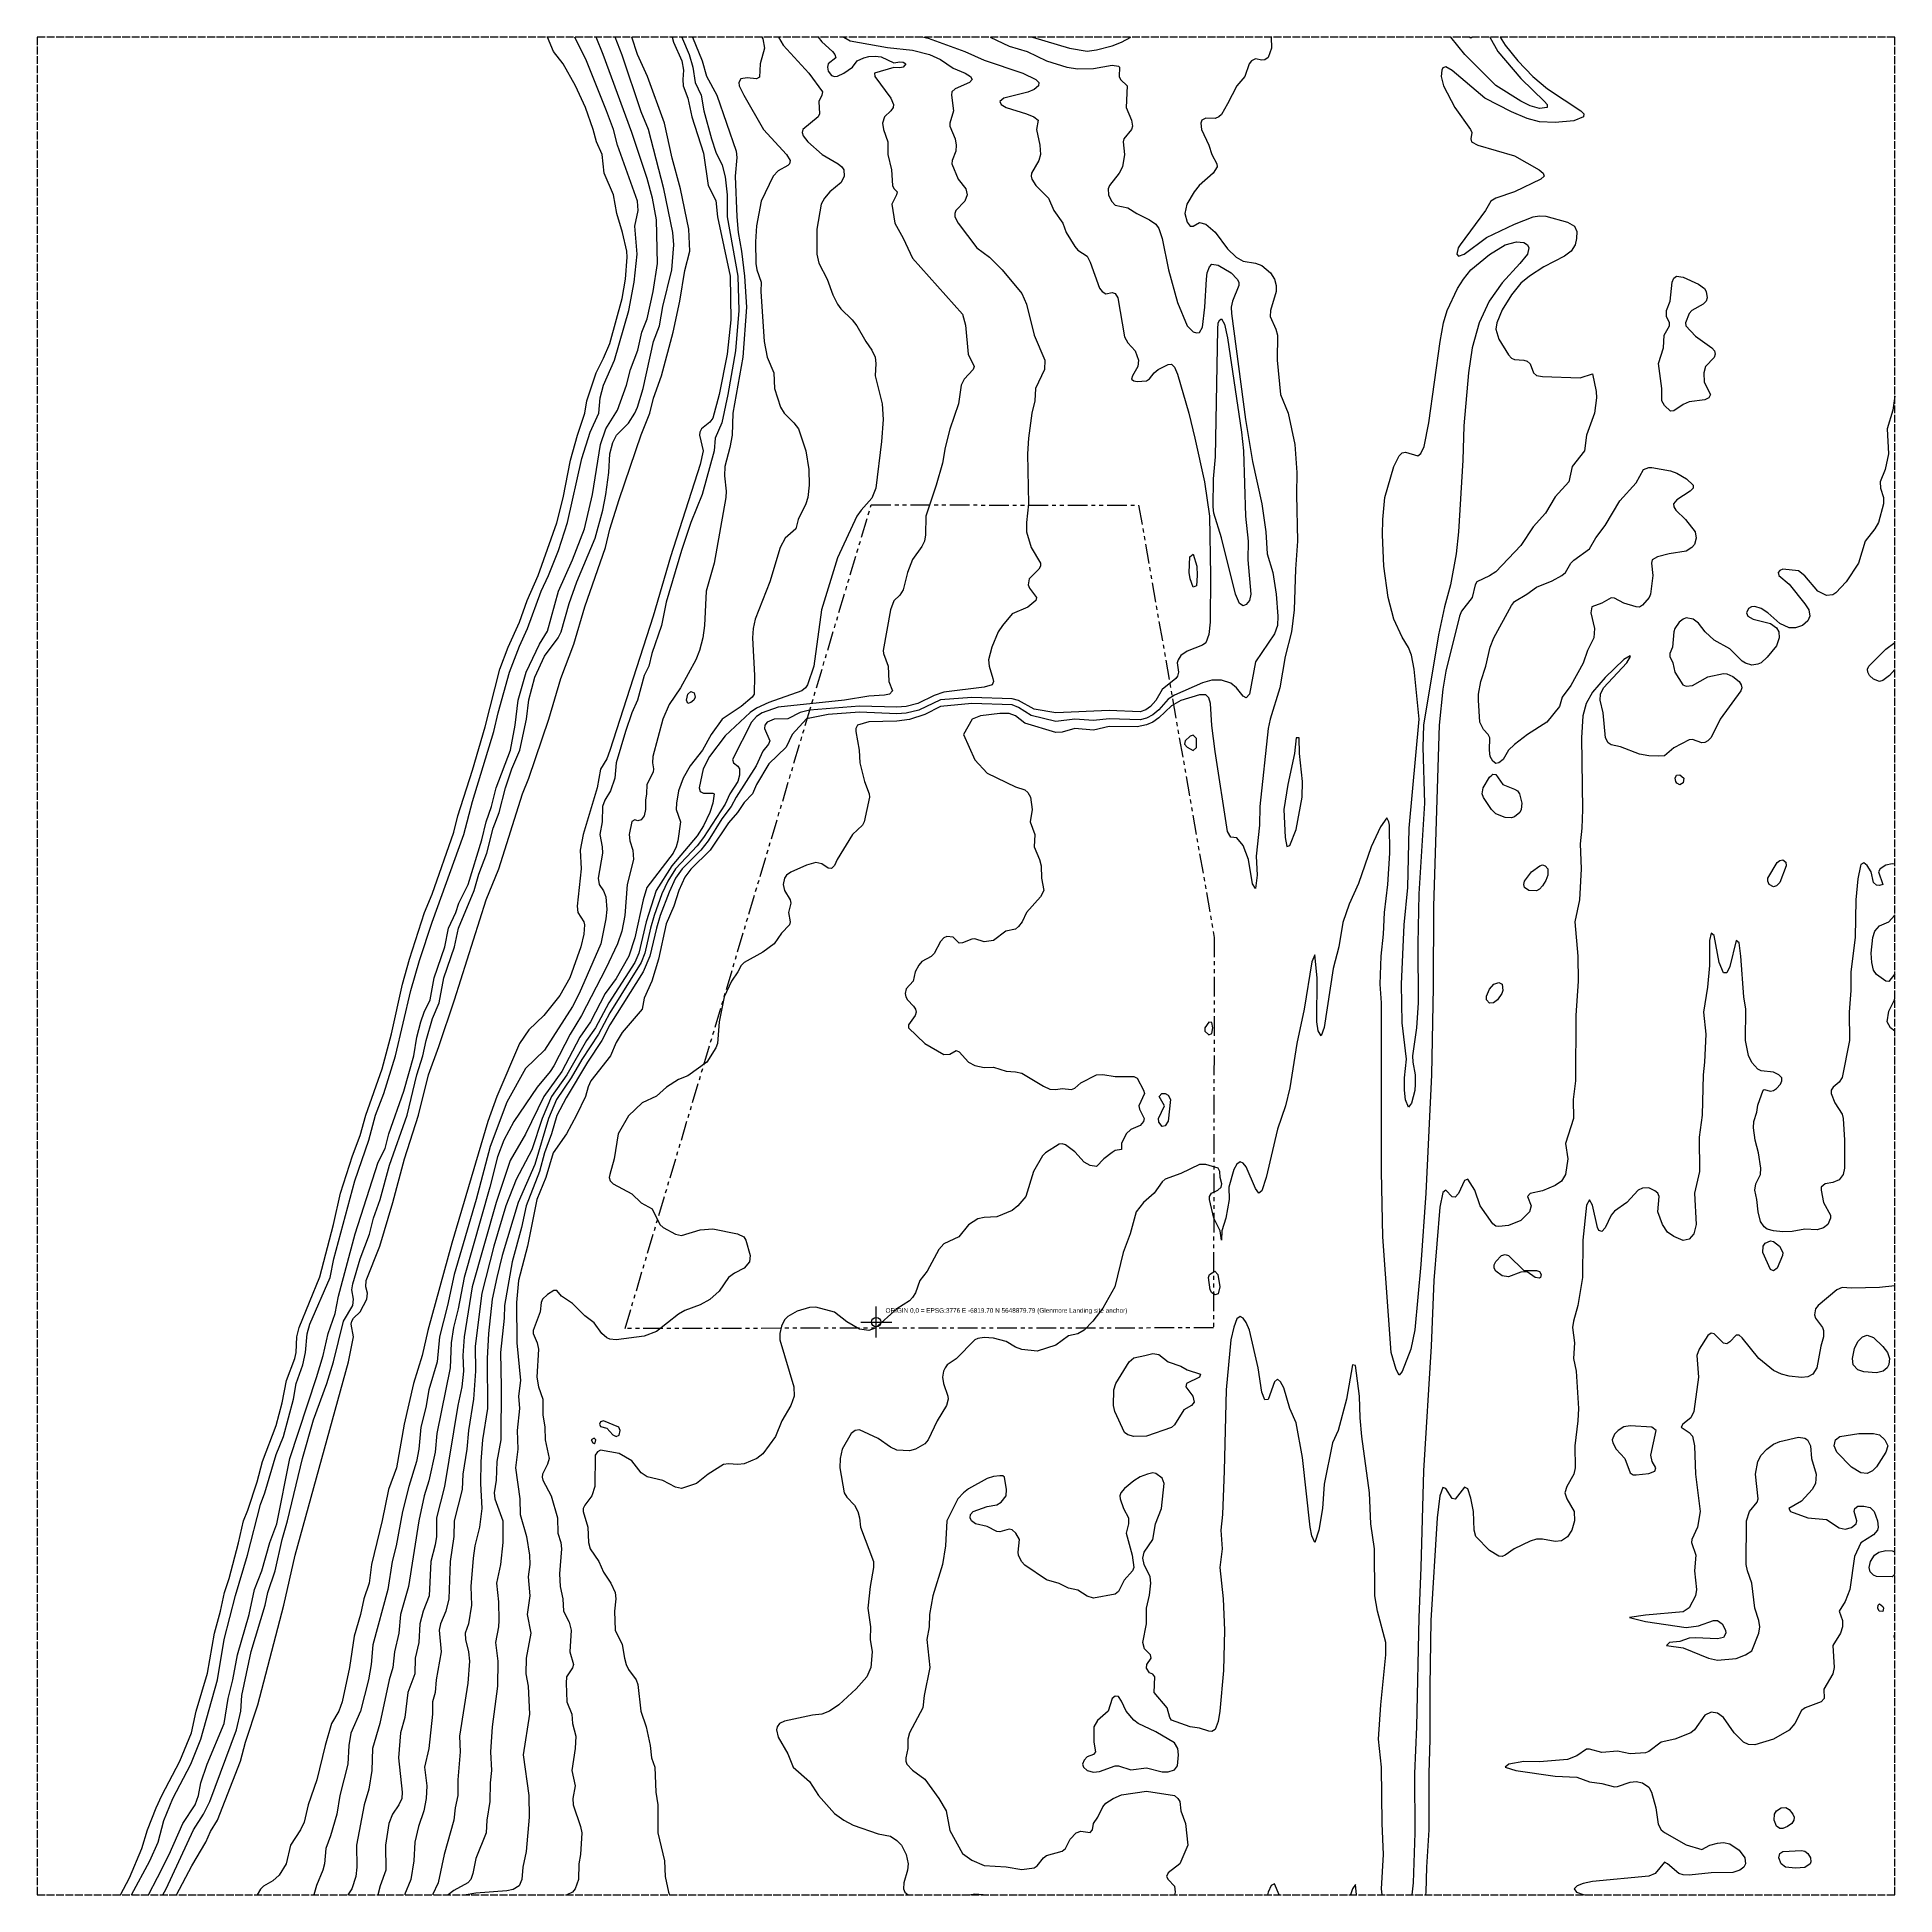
# Model space of a CAD drawing. Header units: metres. Extents: x -271 to 329, y -185 to 415.
import ezdxf

# ---------------------------------------------------------------- set-up
doc = ezdxf.new("R2010")
doc.units = ezdxf.units.M
doc.header["$LTSCALE"] = 2
doc.linetypes.add('DASHED', pattern=[1.524, 1.27, -0.254])
doc.linetypes.add('PHANTOM', pattern=[6.35, 3.175, -0.635, 0.635, -0.635, 0.635, -0.635])
for name, color, linetype in [('TOPO-CONTOUR-MAJOR', 8, 'CONTINUOUS'), ('TOPO-CONTOUR-MINOR', 9, 'CONTINUOUS'), ('TOPO-EXTENT', 3, 'DASHED'), ('TOPO-REF-SITE', 1, 'PHANTOM'), ('Z-ORIGIN', 1, 'CONTINUOUS')]:
    doc.layers.add(name, color=color, linetype=linetype)

msp = doc.modelspace()

# ---------------------------------------------------------------- linework, layer by layer
at = {"layer": 'TOPO-CONTOUR-MAJOR'}
for points in [[(-230.46, -185, 1080), (-229.28, -183.1, 1080), (-220.52, -163.95, 1080), (-217.23, -158.91, 1080), (-215.28, -154.88, 1080), (-206.66, -131.71, 1080), (-205.26, -125.66, 1080), (-204.92, -120.62, 1080), (-201.9, -106.36, 1080), (-197.39, -91.4, 1080), (-196.46, -87.37, 1080), (-194.13, -80.32, 1080), (-191.9, -70.24, 1080), (-190.14, -64.2, 1080), (-185.29, -44.04, 1080), (-181.75, -31.57, 1080), (-177.47, -19.86, 1080), (-175.3, -12.81, 1080), (-172.09, 0.29, 1080), (-169.07, 5.33, 1080), (-168.83, 7.34, 1080), (-169.39, 10.37, 1080), (-169, 12.38, 1080), (-166.64, 20.37, 1080), (-163.61, 28.34, 1080), (-162.34, 33.54, 1080), (-160.19, 39.59, 1080), (-157.22, 50.67, 1080), (-151.52, 66.79, 1080), (-148.41, 79.89, 1080), (-146.42, 85.94, 1080), (-145.37, 90.98, 1080), (-143.32, 98.03, 1080), (-141.15, 103.07, 1080), (-139.66, 111.13, 1080), (-136.17, 121.2, 1080), (-134.9, 127.25, 1080), (-129.87, 139.34, 1080), (-128.35, 144.68, 1080), (-125.76, 151.43, 1080), (-123.71, 159.49, 1080), (-121.73, 164.53, 1080), (-119.77, 172.59, 1080), (-117.72, 178.64, 1080), (-115.13, 184.68, 1080), (-112.97, 194.76, 1080), (-112.22, 201.02, 1080), (-110.21, 208.31, 1080), (-107.19, 215.1, 1080), (-102.67, 220.96, 1080), (-101.72, 222.97, 1080), (-99.17, 232.04, 1080), (-96.68, 239.1, 1080), (-90.82, 253.2, 1080), (-88.32, 262.27, 1080), (-87.32, 267.31, 1080), (-86.4, 274.36, 1080), (-85.99, 280.41, 1080), (-85.02, 284.08, 1080), (-83.91, 286.45, 1080), (-79.98, 290.36, 1080), (-78, 293.51, 1080), (-77.15, 295.52, 1080), (-75.3, 301.57, 1080), (-71.97, 316.68, 1080), (-70.04, 321.72, 1080), (-68.9, 328.01, 1080), (-66.02, 339.86, 1080), (-65.34, 347.92, 1080), (-65.64, 351.95, 1080), (-68.55, 366.05, 1080), (-73.57, 385.2, 1080), (-75.95, 390.9, 1080), (-82, 409.14, 1080), (-84.33, 415, 1080)], [(-62.77, 415, 1080), (-62.59, 414.42, 1080), (-60.38, 409.38, 1080), (-59.25, 405.35, 1080), (-58.52, 400.31, 1080), (-56.55, 396.28, 1080), (-55.67, 391.24, 1080), (-53.22, 382.18, 1080), (-51.77, 377.89, 1080), (-49.75, 373.67, 1080), (-48.74, 369.93, 1080), (-48.18, 364.04, 1080), (-48.13, 356.99, 1080), (-44.71, 337.84, 1080), (-44.36, 326.76, 1080), (-45.45, 313.66, 1080), (-47.89, 299.55, 1080), (-49.81, 290.48, 1080), (-52.02, 285.45, 1080), (-52.37, 281.41, 1080), (-56.17, 267.31, 1080), (-59.83, 258.24, 1080), (-62.85, 249.15, 1080), (-67.89, 232.54, 1080), (-69.37, 224.99, 1080), (-72.49, 215.92, 1080), (-73.42, 211.89, 1080), (-74.99, 208.87, 1080), (-77.1, 200.81, 1080), (-78.98, 196.78, 1080), (-80.99, 190.77, 1080), (-83.94, 180.65, 1080), (-84.45, 175.62, 1080), (-85.82, 171.58, 1080), (-87.63, 168.56, 1080), (-88.37, 166.55, 1080), (-88.54, 161.51, 1080), (-89.25, 157.48, 1080), (-88.5, 153.45, 1080), (-88.43, 151.43, 1080), (-89.81, 143.37, 1080), (-89.47, 141.36, 1080), (-88.04, 139.29, 1080), (-87.3, 137.33, 1080), (-87.02, 133.3, 1080), (-87.29, 130.27, 1080), (-88.97, 122.21, 1080), (-95.95, 106.09, 1080), (-98.12, 101.89, 1080), (-107.19, 87.8, 1080), (-113.23, 81.85, 1080), (-119.28, 71.04, 1080), (-124.72, 56.72, 1080), (-129.2, 39.59, 1080), (-136.33, 15.4, 1080), (-138.43, 5.33, 1080), (-141.02, -4.75, 1080), (-141.79, -12.81, 1080), (-144.5, -21.88, 1080), (-145.48, -27.61, 1080), (-147.08, -33.97, 1080), (-147.7, -41.02, 1080), (-148.48, -45.05, 1080), (-150.98, -53.11, 1080), (-152.97, -61.17, 1080), (-155, -72.26, 1080), (-156.37, -77.3, 1080), (-157.79, -86.36, 1080), (-162.61, -104.21, 1080), (-163.07, -110.55, 1080), (-164.01, -115.59, 1080), (-166.54, -125.66, 1080), (-169.66, -132.77, 1080), (-170.34, -136.75, 1080), (-170.71, -142.79, 1080), (-173.21, -152.87, 1080), (-174.24, -158.91, 1080), (-176.24, -165.97, 1080), (-177.75, -170, 1080), (-178.24, -175.03, 1080), (-178.74, -177.05, 1080), (-180.74, -181.99, 1080), (-181.61, -185, 1080)], [(-10.48, 415, 1075), (-8.44, 413.8, 1075), (3.65, 411.71, 1075), (11.71, 410.85, 1075), (17.16, 409.38, 1075), (20.78, 407.8, 1075), (24.81, 404.93, 1075), (28.77, 403.34, 1075), (30.46, 402.33, 1075), (30.94, 401.32, 1075), (30.12, 400.31, 1075), (25.48, 398.3, 1075), (24.46, 397.29, 1075), (24.28, 396.28, 1075), (24.97, 391.24, 1075), (23.75, 387.21, 1075), (23.77, 386.21, 1075), (25.45, 382.18, 1075), (25.83, 380.16, 1075), (25.67, 378.15, 1075), (24.54, 375.12, 1075), (24.45, 374.12, 1075), (26.48, 369.08, 1075), (28.94, 366.05, 1075), (29.37, 364.04, 1075), (28.64, 362.02, 1075), (25.75, 359, 1075), (25.35, 357.99, 1075), (25.43, 356.99, 1075), (26.48, 354.97, 1075), (32.5, 346.91, 1075), (36.56, 343.89, 1075), (40.64, 339.86, 1075), (46.98, 332.16, 1075), (48.49, 328.77, 1075), (51.01, 318.7, 1075), (54.47, 310.64, 1075), (54.33, 307.61, 1075), (51.48, 301.57, 1075), (51.18, 297.54, 1075), (50.3, 293.51, 1075), (49.22, 285.45, 1075), (48.87, 280.41, 1075), (49.14, 264.29, 1075), (48.54, 258.24, 1075), (48.54, 255.22, 1075), (50.01, 250.18, 1075), (53.03, 245.14, 1075), (53.02, 244.13, 1075), (52.49, 243.13, 1075), (49.39, 240.1, 1075), (49.06, 238.09, 1075), (49.48, 237.08, 1075), (51.72, 234.06, 1075), (51.52, 233.05, 1075), (48.99, 230.9, 1075), (43.96, 228.7, 1075), (40.74, 224.99, 1075), (39.44, 222.97, 1075), (37.31, 217.94, 1075), (36.24, 213.9, 1075), (36.48, 211.89, 1075), (37.69, 207.86, 1075), (37.84, 206.85, 1075), (37.44, 205.84, 1075), (34.89, 205.11, 1075), (21.79, 203.45, 1075), (18.77, 202.4, 1075), (13.46, 199.8, 1075), (9.7, 198.8, 1075), (6.67, 198.55, 1075), (-5.42, 198.94, 1075), (-21.54, 197.59, 1075), (-24.56, 196.83, 1075), (-28.59, 194.8, 1075), (-32.92, 194.76, 1075), (-35.24, 193.75, 1075), (-35.96, 192.74, 1075), (-36.1, 191.74, 1075), (-34.38, 187.71, 1075), (-34.82, 186.7, 1075), (-36.65, 184.42, 1075), (-38.81, 179.65, 1075), (-45.28, 169.57, 1075), (-46.89, 166.55, 1075), (-49.83, 162.52, 1075), (-54.28, 155.46, 1075), (-56.67, 152.44, 1075), (-62.7, 146.39, 1075), (-64.79, 143.37, 1075), (-66.88, 138.85, 1075), (-69.76, 131.28, 1075), (-71.01, 127.25, 1075), (-73.16, 118.18, 1075), (-75.31, 113.14, 1075), (-86.01, 96.01, 1075), (-88.66, 90.98, 1075), (-93.29, 83.92, 1075), (-100.13, 72.37, 1075), (-103.16, 66.67, 1075), (-104.87, 60.75, 1075), (-107.15, 54.7, 1075), (-108.77, 48.66, 1075), (-113.05, 37.57, 1075), (-114.57, 30.52, 1075), (-117.54, 19.44, 1075), (-120.06, 5.33, 1075), (-120.2, 1.3, 1075), (-121.4, -9.79, 1075), (-121.12, -20.87, 1075), (-121.23, -38, 1075), (-122.56, -45.05, 1075), (-122.73, -51.1, 1075), (-123.38, -55.13, 1075), (-123.13, -57.14, 1075), (-120.57, -64.2, 1075), (-120.57, -71.25, 1075), (-121.36, -78.3, 1075), (-122.65, -84.35, 1075), (-122, -90.39, 1075), (-121.9, -96.44, 1075), (-121.97, -98.46, 1075), (-122.91, -103.49, 1075), (-122.16, -109.54, 1075), (-122.3, -117.6, 1075), (-124.06, -130.7, 1075), (-124.54, -138.76, 1075), (-124.21, -144.81, 1075), (-124.67, -148.84, 1075), (-124.74, -154.88, 1075), (-125.78, -160.93, 1075), (-126.01, -164.96, 1075), (-129.35, -173.25, 1075), (-130.26, -178.06, 1075), (-130.96, -180.07, 1075), (-131.89, -181.08, 1075), (-136.41, -183.56, 1075), (-138.2, -185, 1075)], [(329, 299.05, 1070), (328.4, 294.51, 1070), (326.48, 288.47, 1070), (326.96, 280.41, 1070), (325.9, 275.37, 1070), (324.28, 271.34, 1070), (324.37, 269.32, 1070), (325.29, 266.3, 1070), (325.33, 264.29, 1070), (323.73, 258.24, 1070), (322.54, 256.22, 1070), (319.42, 252.19, 1070), (317.21, 245.14, 1070), (313.29, 239.1, 1070), (309.97, 235.55, 1070), (308.96, 234.93, 1070), (306.94, 234.71, 1070), (304.17, 236.07, 1070), (299.89, 241.07, 1070), (297.87, 242.62, 1070), (292.84, 243.21, 1070), (291.83, 242.79, 1070), (291.32, 242.12, 1070), (291.52, 241.11, 1070), (294.85, 238.36, 1070), (299.89, 232, 1070), (301.19, 230.03, 1070), (301.58, 228.01, 1070), (300.9, 226.47, 1070), (299.14, 224.99, 1070), (296.87, 224.25, 1070), (294.85, 224.24, 1070), (291.83, 225.57, 1070), (287.98, 229.02, 1070), (285.78, 230.51, 1070), (283.77, 231.1, 1070), (282.7, 231.03, 1070), (281.75, 230.48, 1070), (281.11, 229.02, 1070), (281.47, 228.01, 1070), (283.25, 227, 1070), (288.81, 225.6, 1070), (290.82, 224.21, 1070), (291.49, 222.97, 1070), (291.64, 220.96, 1070), (290.82, 218.37, 1070), (287.8, 214.73, 1070), (285.78, 212.96, 1070), (284.78, 212.47, 1070), (282.76, 212.21, 1070), (280.75, 212.8, 1070), (279.74, 213.44, 1070), (275.71, 217.49, 1070), (270.67, 220.28, 1070), (267.73, 222.97, 1070), (265.63, 225.74, 1070), (263.85, 227, 1070), (261.6, 227.44, 1070), (260.59, 227.07, 1070), (259.29, 226, 1070), (257.96, 223.98, 1070), (257.64, 222.97, 1070), (257.17, 217.94, 1070), (256.36, 215.92, 1070), (256.32, 214.91, 1070), (257.3, 212.9, 1070), (257.95, 209.87, 1070), (260.51, 205.84, 1070), (261.6, 205.35, 1070), (263.62, 205.61, 1070), (268.65, 208.36, 1070), (273.69, 209.46, 1070), (274.7, 209.39, 1070), (276.71, 208.51, 1070), (278.73, 206.87, 1070), (279.34, 205.84, 1070), (279.55, 204.84, 1070), (279.26, 203.83, 1070), (272.6, 194.76, 1070), (269.66, 188.83, 1070), (268.65, 187.69, 1070), (267.65, 187.17, 1070), (266.64, 187.08, 1070), (263.62, 188.12, 1070), (262.61, 188.03, 1070), (257.57, 185.44, 1070), (254.55, 182.91, 1070), (252.53, 182.75, 1070), (249.51, 182.88, 1070), (246.49, 183.43, 1070), (240.44, 185.77, 1070), (237.42, 186.45, 1070), (236.41, 187.07, 1070), (235.57, 188.71, 1070), (234.75, 196.78, 1070), (233.86, 200.81, 1070), (233.89, 202.82, 1070), (234.86, 204.84, 1070), (242.47, 212.9, 1070), (243.64, 214.91, 1070), (243.46, 215.15, 1070), (241.45, 213.96, 1070), (235.4, 208.22, 1070), (231.37, 203.45, 1070), (229.3, 199.8, 1070), (228.2, 195.77, 1070), (227.78, 188.71, 1070), (228.07, 165.54, 1070), (227.95, 159.49, 1070), (227.38, 154.46, 1070), (227.65, 146.39, 1070), (227.11, 136.32, 1070), (225.61, 129.27, 1070), (226.59, 118.18, 1070), (226.74, 110.12, 1070), (225.99, 99.04, 1070), (225.91, 77.88, 1070), (225.09, 71.83, 1070), (225.16, 65.79, 1070), (222.61, 57.72, 1070), (223.36, 52.69, 1070), (222.62, 47.65, 1070), (221.3, 45.47, 1070), (219.28, 44.07, 1070), (215.25, 42.41, 1070), (211.22, 41.56, 1070), (210.4, 40.6, 1070), (211.52, 37.57, 1070), (210.96, 35.56, 1070), (208.2, 32.82, 1070), (204.17, 31.21, 1070), (201.14, 30.82, 1070), (200.14, 31.02, 1070), (199.13, 31.73, 1070), (195.1, 37.59, 1070), (193.31, 42.61, 1070), (191.07, 46.1, 1070), (190.06, 45.75, 1070), (188.04, 41.56, 1070), (187.04, 40.32, 1070), (186.03, 40.41, 1070), (184.01, 42.65, 1070), (183.01, 41.81, 1070), (182, 37.11, 1070), (180.15, 13.39, 1070), (179.2, -7.77, 1070), (176.73, -48.08, 1070), (175.95, -79.24, 1070), (175.21, -95.43, 1070), (174.52, -130.7, 1070), (173.84, -145.81, 1070), (173.93, -164.96, 1070), (173.44, -181.08, 1070), (172.96, -185, 1070)], [(101.34, 247.16, 1075), (102.4, 248.02, 1075), (103.52, 244.13, 1075), (103.67, 241.11, 1075), (103.4, 237.77, 1075), (102.4, 237.4, 1075), (101.39, 240.08, 1075), (101.04, 242.12, 1075), (101.34, 247.16, 1075)], [(329, 210.74, 1070), (327.32, 208.87, 1070), (325.08, 207.18, 1070), (324.07, 206.93, 1070), (322.06, 207.63, 1070), (320.78, 208.87, 1070), (320.23, 209.87, 1070), (320.14, 210.88, 1070), (320.63, 211.89, 1070), (326.09, 217.3, 1070), (329, 219.45, 1070)], [(258.44, 176.62, 1070), (259.59, 176.78, 1070), (260.85, 175.62, 1070), (260.59, 174.15, 1070), (259.59, 173.55, 1070), (258.58, 174, 1070), (258.22, 174.61, 1070), (258.1, 175.62, 1070), (258.44, 176.62, 1070)], [(290.99, 148.41, 1070), (291.83, 149.1, 1070), (292.84, 149.32, 1070), (293.84, 148.52, 1070), (293.89, 147.4, 1070), (291.83, 141.92, 1070), (290.82, 140.85, 1070), (289.81, 140.55, 1070), (288.43, 141.36, 1070), (287.97, 142.36, 1070), (288, 143.37, 1070), (290.99, 148.41, 1070)], [(202.01, 21.45, 1070), (203.16, 21.79, 1070), (204.17, 21.52, 1070), (209.2, 16.68, 1070), (213.23, 16.67, 1070), (214.24, 16.38, 1070), (214.72, 15.4, 1070), (214.56, 14.4, 1070), (214.24, 14.13, 1070), (212.8, 14.4, 1070), (210.21, 16.22, 1070), (208.2, 16.09, 1070), (204.17, 14.56, 1070), (202.15, 14.9, 1070), (200.15, 16.41, 1070), (199.63, 17.42, 1070), (199.61, 18.43, 1070), (200.14, 19.58, 1070), (202.01, 21.45, 1070)], [(163.44, -185, 1070), (163.25, -183.1, 1070), (163.88, -172.01, 1070), (163.41, -161.94, 1070), (163.17, -143.8, 1070), (162.23, -134.73, 1070), (162.95, -123.65, 1070), (164.55, -107.52, 1070), (164.64, -103.49, 1070), (161.94, -93.42, 1070), (161.06, -88.38, 1070), (160.99, -73.27, 1070), (159.8, -65.2, 1070), (159.32, -55.13, 1070), (156.88, -36.99, 1070), (156.27, -30.95, 1070), (156.07, -23.89, 1070), (154.79, -14.02, 1070), (153.79, -13.83, 1070), (151.87, -24.9, 1070), (149.15, -34.98, 1070), (147.42, -39.01, 1070), (144.72, -52.4, 1070), (144.1, -60.17, 1070), (142.94, -67.22, 1070), (141.69, -71.18, 1070), (140.69, -69.07, 1070), (140.12, -66.21, 1070), (137.66, -43.73, 1070), (135.65, -32.57, 1070), (133.63, -27.97, 1070), (131.62, -21.22, 1070), (130.61, -19.3, 1070), (129.6, -18.45, 1070), (128.6, -19.31, 1070), (126.58, -24.98, 1070), (125.57, -25.08, 1070), (124.56, -22.62, 1070), (123.41, -14.82, 1070), (120.53, -2.62, 1070), (119.53, -0.15, 1070), (118.52, 1.21, 1070), (117.51, 1.8, 1070), (116.5, 1.07, 1070), (115.5, -1.63, 1070), (114.57, -5.76, 1070), (113.03, -21.88, 1070), (112.42, -48.08, 1070), (111.82, -62.18, 1070), (111.3, -67.22, 1070), (111.71, -73.27, 1070), (111.03, -79.31, 1070), (112.02, -89.39, 1070), (112.49, -99.46, 1070), (112.19, -112.56, 1070), (111, -125.66, 1070), (110.46, -129.04, 1070), (109.45, -131.63, 1070), (108.44, -132.28, 1070), (107.44, -132.16, 1070), (104.41, -131.2, 1070), (101.39, -130.69, 1070), (95.34, -128.56, 1070), (94.83, -127.68, 1070), (94, -124.65, 1070), (89.79, -119.62, 1070), (90.01, -114.58, 1070), (89.3, -113.7, 1070), (88.29, -113.32, 1070), (87.28, -111.78, 1070), (87.44, -110.55, 1070), (88.84, -108.53, 1070), (88.62, -107.52, 1070), (86.61, -105.51, 1070), (86.11, -103.49, 1070), (87.26, -97.45, 1070), (87.27, -92.41, 1070), (88.29, -88.21, 1070), (88.68, -84.35, 1070), (88.43, -82.33, 1070), (86.52, -78.3, 1070), (86.1, -76.29, 1070), (86.52, -74.27, 1070), (89.3, -70.28, 1070), (90.18, -65.2, 1070), (92.16, -60.17, 1070), (92.96, -52.11, 1070), (92.32, -50.47, 1070), (90.31, -48.92, 1070), (89.3, -48.7, 1070), (87.61, -49.08, 1070), (85.27, -50.01, 1070), (83.25, -51.26, 1070), (80.23, -53.73, 1070), (79.04, -55.13, 1070), (78.69, -56.14, 1070), (78.81, -57.14, 1070), (79.92, -60.17, 1070), (81.5, -63.19, 1070), (81.44, -65.2, 1070), (80.7, -68.23, 1070), (82.7, -75.28, 1070), (83.22, -79.31, 1070), (82.75, -80.32, 1070), (80.13, -83.34, 1070), (78.21, -87.03, 1070), (77.21, -87.86, 1070), (70.15, -89.19, 1070), (68.14, -88.51, 1070), (65.12, -86.62, 1070), (62.09, -85.92, 1070), (59.07, -84.39, 1070), (55.04, -83.26, 1070), (47.99, -78.48, 1070), (46.88, -77.3, 1070), (45.95, -75.28, 1070), (45.82, -74.27, 1070), (46.32, -70.24, 1070), (45.14, -68.23, 1070), (43.96, -67.16, 1070), (42.95, -66.93, 1070), (39.93, -67.77, 1070), (38.92, -67.64, 1070), (35.89, -66.06, 1070), (32.07, -65.2, 1070), (30.79, -64.2, 1070), (30.32, -63.19, 1070), (30.4, -62.18, 1070), (31.28, -61.17, 1070), (35.89, -59.6, 1070), (38.92, -59.05, 1070), (40.33, -58.15, 1070), (41.94, -56.16, 1070), (42.11, -54.12, 1070), (41.48, -50.09, 1070), (40.93, -49.71, 1070), (39.93, -49.62, 1070), (37.91, -49.85, 1070), (35.89, -50.51, 1070), (29.85, -53.89, 1070), (28.21, -55.13, 1070), (26.4, -57.14, 1070), (22.86, -64.2, 1070), (22.39, -72.26, 1070), (21.4, -78.3, 1070), (18.3, -88.38, 1070), (17.21, -94.43, 1070), (17.14, -98.46, 1070), (16.39, -102.49, 1070), (17.28, -111.55, 1070), (15.52, -120.62, 1070), (15.07, -124.65, 1070), (10.79, -132.71, 1070), (10.26, -134.73, 1070), (10.18, -137.75, 1070), (9.53, -140.78, 1070), (9.52, -141.78, 1070), (9.94, -142.79, 1070), (11.71, -144.72, 1070), (15.74, -147.63, 1070), (20.27, -153.87, 1070), (22.55, -157.91, 1070), (23.8, -164.24, 1070), (27.83, -171.63, 1070), (30.86, -173.75, 1070), (34.89, -175.51, 1070), (41.94, -175.99, 1070), (46.98, -176.78, 1070), (51.01, -176.24, 1070), (52.02, -175.58, 1070), (54.03, -173.02, 1070), (55.04, -172.28, 1070), (60.08, -170.94, 1070), (61.13, -170, 1070), (62.61, -166.97, 1070), (64.54, -164.96, 1070), (66.12, -164.45, 1070), (69.15, -164.88, 1070), (69.89, -163.95, 1070), (70.22, -161.94, 1070), (71.6, -159.92, 1070), (73.18, -156.61, 1070), (74.18, -155.39, 1070), (76.48, -153.87, 1070), (79.22, -152.67, 1070), (87.28, -151.53, 1070), (96.35, -152.94, 1070), (97.43, -153.87, 1070), (98.04, -154.88, 1070), (98.43, -157.91, 1070), (99.92, -161.94, 1070), (100.63, -168.99, 1070), (98.06, -175.03, 1070), (94.34, -177.91, 1070), (93.78, -179.06, 1070), (94.25, -180.07, 1070), (96.35, -182.19, 1070), (96.61, -184.1, 1070), (96.29, -185, 1070)]]:
    msp.add_polyline3d(points, dxfattribs=at)
at = {"layer": 'TOPO-CONTOUR-MINOR'}
for points in [[(-244.07, -185, 1077), (-241.2, -179.5, 1077), (-237.17, -170.03, 1077), (-235.4, -163.95, 1077), (-232.56, -156.9, 1077), (-230.78, -152.87, 1077), (-224.97, -141.78, 1077), (-221.18, -132.71, 1077), (-219.66, -125.66, 1077), (-216.01, -113.45, 1077), (-213.69, -100.47, 1077), (-211.75, -93.42, 1077), (-210.48, -87.37, 1077), (-208.96, -82.84, 1077), (-205.93, -71.33, 1077), (-204.4, -64.2, 1077), (-202.91, -60.72, 1077), (-199.89, -51.58, 1077), (-198.23, -45.05, 1077), (-193.84, -33.42, 1077), (-191.83, -26.09, 1077), (-190.44, -18.85, 1077), (-187.78, -11.8, 1077), (-187.37, -9.79, 1077), (-187.14, -4.75, 1077), (-186.38, -1.72, 1077), (-179.73, 14.63, 1077), (-175.26, 31.53, 1077), (-173.02, 41.6, 1077), (-169.19, 53.69, 1077), (-166.64, 60.24, 1077), (-164.82, 66.79, 1077), (-159.58, 81.76, 1077), (-156.56, 93.06, 1077), (-152.95, 109.11, 1077), (-150.76, 117.17, 1077), (-145.93, 132.29, 1077), (-143.46, 138.15, 1077), (-136.41, 158.25, 1077), (-135.11, 163.52, 1077), (-130.36, 178.24, 1077), (-126.33, 192.25, 1077), (-121.58, 210.88, 1077), (-118.91, 217.94, 1077), (-115.19, 226, 1077), (-112.77, 233.05, 1077), (-109.17, 241.11, 1077), (-103.16, 258.18, 1077), (-101.14, 266.17, 1077), (-98.75, 278.39, 1077), (-96.5, 286.45, 1077), (-94.13, 293.51, 1077), (-93.47, 297.54, 1077), (-90.5, 306.61, 1077), (-88.04, 311.29, 1077), (-86.03, 316.07, 1077), (-82, 330.59, 1077), (-80.94, 336.83, 1077), (-80.4, 343.89, 1077), (-80.54, 345.9, 1077), (-81.93, 351.95, 1077), (-83.81, 357.99, 1077), (-84.9, 364.04, 1077), (-87.88, 371.09, 1077), (-88.54, 377.14, 1077), (-90.37, 381.17, 1077), (-91.38, 385.2, 1077), (-93.93, 392.25, 1077), (-97.09, 399.31, 1077), (-101.09, 406.36, 1077), (-104.2, 410.39, 1077), (-106.13, 415, 1077)], [(-240.58, -185, 1078), (-234.65, -174.03, 1078), (-231.96, -167.98, 1078), (-230.12, -161.03, 1078), (-227.21, -153.87, 1078), (-221.37, -142.79, 1078), (-218.18, -134.73, 1078), (-212.79, -115.59, 1078), (-210.55, -102.49, 1078), (-206.94, -88.29, 1078), (-203.11, -75.28, 1078), (-198.88, -58.97, 1078), (-197.44, -55.13, 1078), (-193.84, -42.83, 1078), (-191.46, -36.99, 1078), (-188.25, -24.9, 1078), (-187.34, -19.86, 1078), (-185.18, -13.82, 1078), (-184.33, -9.79, 1078), (-183.77, -3.83, 1078), (-182.92, -0.72, 1078), (-176.4, 14.4, 1078), (-175.13, 20.44, 1078), (-168.43, 45.63, 1078), (-163.87, 58.73, 1078), (-161.74, 66.79, 1078), (-159.08, 73.85, 1078), (-155.22, 85.94, 1078), (-150.26, 107.1, 1078), (-147.49, 116.81, 1078), (-143.46, 129.19, 1078), (-133.16, 157.48, 1078), (-130.36, 168.13, 1078), (-123.45, 190.73, 1078), (-122.15, 196.78, 1078), (-118.49, 209.87, 1078), (-115.25, 218.25, 1078), (-112.61, 223.98, 1078), (-108.26, 236.07, 1078), (-105.83, 241.11, 1078), (-102.62, 249.17, 1078), (-99.76, 258.24, 1078), (-95.1, 278.9, 1078), (-92.43, 287.46, 1078), (-89.61, 293.51, 1078), (-89.15, 298.54, 1078), (-88.09, 302.57, 1078), (-84.5, 310.64, 1078), (-79.91, 326.76, 1078), (-78.21, 335.83, 1078), (-77.17, 344.89, 1078), (-77.94, 353.96, 1078), (-76.87, 359, 1078), (-77.08, 362.02, 1078), (-83.58, 380.16, 1078), (-84.81, 385.2, 1078), (-87.1, 391.24, 1078), (-93.62, 407.37, 1078), (-97.39, 415, 1078)], [(-235.06, -185, 1079), (-232.13, -179.45, 1079), (-228.35, -172.01, 1079), (-223.93, -161.94, 1079), (-219.94, -155.89, 1079), (-218.87, -152.87, 1079), (-218.1, -148.84, 1079), (-216.09, -142.79, 1079), (-210.61, -129.69, 1079), (-209.32, -121.63, 1079), (-207.81, -115.59, 1079), (-206.27, -107.52, 1079), (-202.55, -94.43, 1079), (-200.79, -86.36, 1079), (-198.48, -80.32, 1079), (-195.84, -71.25, 1079), (-193.58, -65.2, 1079), (-189.41, -44.04, 1079), (-180.74, -17.9, 1079), (-178.67, -10.79, 1079), (-177.05, -3.74, 1079), (-174.7, 2.78, 1079), (-173.72, 8.35, 1079), (-168.28, 28.5, 1079), (-160.82, 51.68, 1079), (-158.57, 56.05, 1079), (-157.38, 60.75, 1079), (-152.53, 74.59, 1079), (-149.34, 85.94, 1079), (-148.33, 91.98, 1079), (-147.04, 97.02, 1079), (-145.99, 100.04, 1079), (-144.02, 104.07, 1079), (-142.81, 111.13, 1079), (-139.31, 121.2, 1079), (-138.14, 127.25, 1079), (-135.8, 132.29, 1079), (-134.76, 135.31, 1079), (-131.77, 141.36, 1079), (-127.34, 155.78, 1079), (-125.99, 161.51, 1079), (-124.24, 166.55, 1079), (-122.75, 172.59, 1079), (-118.15, 184.68, 1079), (-116.64, 192.74, 1079), (-115.69, 200.81, 1079), (-113.08, 209.87, 1079), (-108.76, 218.94, 1079), (-106.18, 223.19, 1079), (-102.6, 236.07, 1079), (-98.11, 246.15, 1079), (-94.2, 256.22, 1079), (-91.66, 267.31, 1079), (-89.01, 283.43, 1079), (-87.35, 288.47, 1079), (-83.54, 294.51, 1079), (-80.63, 302.57, 1079), (-79.33, 307.61, 1079), (-76.96, 313.89, 1079), (-75.7, 319.7, 1079), (-73.94, 323.99, 1079), (-72.07, 332.8, 1079), (-70.69, 341.87, 1079), (-70.96, 355.98, 1079), (-72.25, 363.03, 1079), (-73.94, 369.38, 1079), (-78.91, 384.19, 1079), (-88.16, 409.38, 1079), (-90.5, 415, 1079)], [(-225.98, -185, 1081), (-221.05, -175.65, 1081), (-216.47, -167.98, 1081), (-215, -164.52, 1081), (-212.79, -160.93, 1081), (-205.27, -141.78, 1081), (-203.74, -135.74, 1081), (-199.76, -123.65, 1081), (-191.28, -91.4, 1081), (-187.67, -75.28, 1081), (-170.41, -12.81, 1081), (-168.8, -4.75, 1081), (-169.56, -0.72, 1081), (-169.39, 0.29, 1081), (-168.78, 1.3, 1081), (-166.64, 3.34, 1081), (-164.53, 7.34, 1081), (-164.26, 9.36, 1081), (-164.79, 11.37, 1081), (-164.73, 13.39, 1081), (-160.32, 24.47, 1081), (-156.07, 38.58, 1081), (-152.34, 52.69, 1081), (-147.86, 66.79, 1081), (-144.64, 79.89, 1081), (-141.23, 88.96, 1081), (-136.19, 104.07, 1081), (-126, 136.32, 1081), (-121.91, 146.39, 1081), (-114.25, 170.58, 1081), (-112.22, 175.66, 1081), (-105.79, 194.76, 1081), (-101.83, 207.86, 1081), (-97.63, 218.94, 1081), (-94.09, 230.96, 1081), (-87.43, 250.18, 1081), (-86.03, 256.14, 1081), (-83, 265.64, 1081), (-75.95, 286.55, 1081), (-73.12, 293.51, 1081), (-71.92, 298.41, 1081), (-69.36, 305.6, 1081), (-65.61, 319.7, 1081), (-63.43, 329.78, 1081), (-61.84, 339.63, 1081), (-60.19, 345.9, 1081), (-60.54, 352.96, 1081), (-63.23, 366.05, 1081), (-65.87, 375.94, 1081), (-68.43, 387.21, 1081), (-73.86, 402.33, 1081), (-77.13, 409.38, 1081), (-78.96, 415, 1081)], [(-65.92, 415, 1081), (-65.5, 413.41, 1081), (-62.73, 407.37, 1081), (-62.25, 404.34, 1081), (-62.5, 401.32, 1081), (-62.3, 399.31, 1081), (-60.85, 395.28, 1081), (-59.6, 389.23, 1081), (-55.8, 377.51, 1081), (-54.29, 367.06, 1081), (-51.77, 362.25, 1081), (-51.27, 356.99, 1081), (-47.16, 337.84, 1081), (-46.94, 323.73, 1081), (-48.19, 312.65, 1081), (-50.68, 299.55, 1081), (-52.78, 291.95, 1081), (-53.78, 290.6, 1081), (-56.43, 288.47, 1081), (-57, 287.46, 1081), (-57.09, 286.45, 1081), (-55.92, 281.41, 1081), (-56.81, 276.95, 1081), (-66.43, 247.16, 1081), (-72.05, 228.01, 1081), (-86.03, 184.63, 1081), (-87.03, 181.89, 1081), (-89.05, 178.54, 1081), (-90.13, 172.59, 1081), (-94.63, 157.48, 1081), (-95.61, 152.44, 1081), (-95.28, 146.39, 1081), (-96.61, 134.3, 1081), (-96.41, 132.29, 1081), (-94.48, 129.27, 1081), (-94.2, 128.26, 1081), (-94.42, 125.23, 1081), (-95.4, 121.2, 1081), (-98.97, 111.13, 1081), (-102.15, 105.42, 1081), (-107.34, 99.04, 1081), (-112.22, 94.37, 1081), (-115.18, 89.97, 1081), (-122.54, 72.84, 1081), (-125.47, 64.78, 1081), (-137.12, 25.48, 1081), (-144.87, -2.73, 1081), (-146.68, -10.79, 1081), (-149.49, -19.86, 1081), (-152.5, -32.96, 1081), (-154.9, -47.07, 1081), (-157.57, -54.1, 1081), (-159.58, -64.07, 1081), (-162.98, -78.3, 1081), (-163.72, -84.35, 1081), (-165.44, -89.39, 1081), (-166.55, -94.43, 1081), (-168.64, -101.48, 1081), (-170.1, -111.55, 1081), (-172.48, -122.64, 1081), (-173.61, -125.66, 1081), (-175.91, -129.69, 1081), (-177.96, -136.75, 1081), (-180.66, -147.83, 1081), (-183.51, -155.89, 1081), (-184.77, -161.51, 1081), (-185.92, -163.95, 1081), (-189.16, -168.99, 1081), (-190.54, -175.03, 1081), (-192.83, -178.66, 1081), (-194.85, -180.52, 1081), (-197.87, -182.2, 1081), (-198.88, -183.14, 1081), (-199.97, -185, 1081)], [(-59.3, 415, 1079), (-56.26, 407.37, 1079), (-54.79, 402.39, 1079), (-51.53, 396.28, 1079), (-45.21, 378.15, 1079), (-45.03, 376.13, 1079), (-45.55, 370.09, 1079), (-45.04, 356.99, 1079), (-44.6, 351.95, 1079), (-43.52, 345.9, 1079), (-42.59, 337.84, 1079), (-41.91, 327.77, 1079), (-43.09, 311.64, 1079), (-46.33, 293.51, 1079), (-46.51, 286.45, 1079), (-47.24, 282.42, 1079), (-48.94, 276.38, 1079), (-49.04, 273.35, 1079), (-48.5, 268.32, 1079), (-48.61, 266.3, 1079), (-52.3, 245.14, 1079), (-54.94, 236.07, 1079), (-55.43, 224.99, 1079), (-56.03, 220.96, 1079), (-57.07, 216.93, 1079), (-58.25, 213.9, 1079), (-63.24, 204.84, 1079), (-66.88, 199.45, 1079), (-68.95, 194.76, 1079), (-72.11, 182.67, 1079), (-72.29, 180.65, 1079), (-71.89, 178.64, 1079), (-72.03, 177.63, 1079), (-74.08, 173.6, 1079), (-74.16, 170.58, 1079), (-74.56, 168.56, 1079), (-74.5, 165.54, 1079), (-74.93, 163.52, 1079), (-75.95, 162.23, 1079), (-76.96, 161.89, 1079), (-77.97, 162.23, 1079), (-78.97, 161.66, 1079), (-79.79, 157.48, 1079), (-79.53, 155.46, 1079), (-78.56, 152.44, 1079), (-78.42, 149.42, 1079), (-80.48, 141.36, 1079), (-81.14, 131.28, 1079), (-82.17, 126.24, 1079), (-83.54, 122.21, 1079), (-87.34, 114.15, 1079), (-95.16, 99.04, 1079), (-98.85, 92.99, 1079), (-104.16, 82.78, 1079), (-105.32, 80.9, 1079), (-109.5, 75.86, 1079), (-116.99, 64.78, 1079), (-120.32, 58.73, 1079), (-122.3, 53.39, 1079), (-124.74, 43.62, 1079), (-133.11, 14.4, 1079), (-135.01, 4.32, 1079), (-136.53, -1.72, 1079), (-137.25, -6.76, 1079), (-137.61, -14.82, 1079), (-141.92, -35.98, 1079), (-142.47, -42.03, 1079), (-144.47, -51.32, 1079), (-146.05, -56.14, 1079), (-147.69, -64.2, 1079), (-151.1, -85.36, 1079), (-153.6, -94.43, 1079), (-154.14, -100.47, 1079), (-155.54, -106.52, 1079), (-156.17, -111.55, 1079), (-157.36, -115.59, 1079), (-160.35, -129.69, 1079), (-162.74, -137.75, 1079), (-162.88, -144.81, 1079), (-163.88, -150.85, 1079), (-165.41, -155.89, 1079), (-167.84, -168.99, 1079), (-167.71, -176.04, 1079), (-168.04, -179.06, 1079), (-169.37, -183.1, 1079), (-170.65, -185, 1079)], [(-36.9, 415, 1078), (-36.61, 414.42, 1078), (-36.13, 411.4, 1078), (-37.44, 406.36, 1078), (-37.66, 402.03, 1078), (-38.67, 401.57, 1078), (-41.69, 401.83, 1078), (-43.71, 401.52, 1078), (-44.4, 400.31, 1078), (-44.22, 399.31, 1078), (-42.76, 396.28, 1078), (-36.35, 385.2, 1078), (-28.97, 377.14, 1078), (-27.84, 375.12, 1078), (-28.02, 374.12, 1078), (-28.59, 373.51, 1078), (-31.62, 371.79, 1078), (-33.26, 370.09, 1078), (-37.11, 362.02, 1078), (-38.67, 354.1, 1078), (-39.01, 348.93, 1078), (-38.85, 341.87, 1078), (-38.53, 339.86, 1078), (-37.12, 335.83, 1078), (-37.31, 332.8, 1078), (-36.24, 316.68, 1078), (-35.22, 311.64, 1078), (-33.07, 306.61, 1078), (-32.89, 301.57, 1078), (-30.94, 295.52, 1078), (-29.75, 293.51, 1078), (-26.61, 290.48, 1078), (-25.12, 288.47, 1078), (-22.7, 281.41, 1078), (-21.75, 275.37, 1078), (-21.62, 270.33, 1078), (-22.08, 266.3, 1078), (-22.7, 264.29, 1078), (-25.22, 259.25, 1078), (-26, 256.22, 1078), (-29.39, 253.2, 1078), (-30.99, 250.18, 1078), (-34.32, 239.1, 1078), (-39.09, 227, 1078), (-39.77, 223.98, 1078), (-40, 220.96, 1078), (-39.29, 208.87, 1078), (-39.47, 202.82, 1078), (-40.05, 201.81, 1078), (-43.58, 198.79, 1078), (-49.75, 194.68, 1078), (-53.3, 189.72, 1078), (-56.12, 184.68, 1078), (-60.13, 179.65, 1078), (-62.35, 175.62, 1078), (-63.82, 171.58, 1078), (-64.5, 167.55, 1078), (-64.58, 165.54, 1078), (-63.23, 161.51, 1078), (-64.04, 155.46, 1078), (-64.58, 153.45, 1078), (-65.57, 151.43, 1078), (-74.05, 140.35, 1078), (-75.32, 136.32, 1078), (-77.97, 124.15, 1078), (-79.86, 118.18, 1078), (-84.01, 110.96, 1078), (-87.52, 106.09, 1078), (-92.25, 97.02, 1078), (-95.71, 91.98, 1078), (-101.56, 80.9, 1078), (-107.3, 72.84, 1078), (-113.23, 60.71, 1078), (-118.27, 52.14, 1078), (-122.8, 38.58, 1078), (-130.49, 11.37, 1078), (-133.13, -4.75, 1078), (-133.51, -10.79, 1078), (-133.34, -15.83, 1078), (-133.8, -20.87, 1078), (-135.17, -26.92, 1078), (-139.44, -53.11, 1078), (-142.02, -63.19, 1078), (-142.06, -69.23, 1078), (-142.45, -71.98, 1078), (-143.88, -77.3, 1078), (-144.42, -88.38, 1078), (-146.3, -93.42, 1078), (-147.37, -97.45, 1078), (-147.73, -103.49, 1078), (-148.96, -108.53, 1078), (-149.07, -113.57, 1078), (-151.27, -119.62, 1078), (-152.26, -127.68, 1078), (-153.69, -132.71, 1078), (-154.32, -140.78, 1078), (-153.09, -151.86, 1078), (-153.25, -153.87, 1078), (-154.2, -155.89, 1078), (-156.24, -158.91, 1078), (-157.38, -161.94, 1078), (-158.53, -168.99, 1078), (-158.36, -177.05, 1078), (-160.2, -182.09, 1078), (-160.93, -185, 1078)], [(-31.56, 415, 1077), (-30.06, 412.4, 1077), (-21.78, 403.34, 1077), (-17.4, 397.29, 1077), (-17.53, 396.28, 1077), (-18.54, 394.27, 1077), (-18.35, 390.24, 1077), (-18.72, 389.23, 1077), (-23.69, 385.2, 1077), (-23.92, 384.19, 1077), (-23.64, 383.18, 1077), (-22.07, 381.17, 1077), (-17.42, 377.14, 1077), (-12.29, 374.12, 1077), (-11.05, 373.11, 1077), (-10.42, 372.1, 1077), (-10.33, 370.09, 1077), (-11.29, 368.07, 1077), (-14.97, 365.05, 1077), (-16.69, 363.03, 1077), (-17.79, 361.02, 1077), (-19.15, 352.96, 1077), (-19.2, 344.89, 1077), (-18.52, 342.02, 1077), (-15.87, 336.83, 1077), (-14, 331.8, 1077), (-12.53, 328.77, 1077), (-11.46, 327.3, 1077), (-7.73, 323.73, 1077), (-6.22, 321.72, 1077), (-3.37, 316.68, 1077), (-1.39, 313.87, 1077), (-0.36, 311.64, 1077), (-0.09, 309.63, 1077), (-0.31, 305.6, 1077), (1.87, 296.53, 1077), (2.27, 291.49, 1077), (1.72, 284.44, 1077), (-0.13, 269.32, 1077), (-1.39, 266.09, 1077), (-4.89, 262.27, 1077), (-6.24, 260.26, 1077), (-12.47, 246.85, 1077), (-17.62, 230.03, 1077), (-20.2, 211.89, 1077), (-22.23, 205.84, 1077), (-22.79, 204.84, 1077), (-23.97, 203.83, 1077), (-34.64, 200.14, 1077), (-38.67, 198.23, 1077), (-40.68, 196.87, 1077), (-48.74, 189.38, 1077), (-53.86, 182.67, 1077), (-55.94, 178.64, 1077), (-57.2, 172.59, 1077), (-56.81, 171.39, 1077), (-55.8, 170.83, 1077), (-52.78, 170.87, 1077), (-52.35, 170.58, 1077), (-52.74, 167.55, 1077), (-53.72, 164.53, 1077), (-55.8, 160.32, 1077), (-57.81, 157.07, 1077), (-66.03, 147.4, 1077), (-71.11, 139.34, 1077), (-74.34, 129.27, 1077), (-76.69, 119.19, 1077), (-77.94, 116.17, 1077), (-86.35, 103.07, 1077), (-90.62, 95.01, 1077), (-93.52, 90.98, 1077), (-99.88, 79.89, 1077), (-104.85, 72.84, 1077), (-107.86, 65.79, 1077), (-111.22, 55.62, 1077), (-116.26, 46.08, 1077), (-119.63, 37.57, 1077), (-123.5, 24.47, 1077), (-127.4, 9.36, 1077), (-129.5, -7.77, 1077), (-129.46, -15.83, 1077), (-130.02, -24.9, 1077), (-131.7, -34.98, 1077), (-132.25, -41.02, 1077), (-133.53, -49.08, 1077), (-133.73, -54.12, 1077), (-136.27, -64.2, 1077), (-136.47, -69.23, 1077), (-137.57, -77.3, 1077), (-137.99, -89.39, 1077), (-139.02, -93.42, 1077), (-140.68, -97.45, 1077), (-141.16, -99.46, 1077), (-140.52, -106.52, 1077), (-142.15, -115.59, 1077), (-142.49, -119.62, 1077), (-143.27, -122.64, 1077), (-143.27, -126.67, 1077), (-144.53, -137.75, 1077), (-145.85, -143.8, 1077), (-145.17, -149.84, 1077), (-145.36, -153.87, 1077), (-146.13, -157.91, 1077), (-147.86, -162.94, 1077), (-148.98, -167.98, 1077), (-149.39, -174.03, 1077), (-150.28, -180.07, 1077), (-152.35, -185, 1077)], [(-18.74, 415, 1076), (-17.51, 413.45, 1076), (-14.08, 410.39, 1076), (-13.35, 409.38, 1076), (-13.06, 408.37, 1076), (-15.49, 406.42, 1076), (-15.72, 405.35, 1076), (-15.49, 403.98, 1076), (-14.49, 402.65, 1076), (-13.48, 402.27, 1076), (-12.47, 402.37, 1076), (-10.41, 403.34, 1076), (-7.67, 405.35, 1076), (-6.12, 407.37, 1076), (-4.01, 408.37, 1076), (-2.39, 408.71, 1076), (-0.38, 408.87, 1076), (1.64, 408.61, 1076), (5.67, 406.73, 1076), (7.68, 407.08, 1076), (8.69, 406.97, 1076), (9.6, 406.36, 1076), (8.69, 405.33, 1076), (7.68, 405.08, 1076), (5.67, 405.19, 1076), (-0.54, 403.34, 1076), (-0.46, 402.33, 1076), (4.68, 395.28, 1076), (5.61, 393.26, 1076), (5.46, 392.25, 1076), (4.75, 391.24, 1076), (2.72, 389.23, 1076), (2.03, 387.21, 1076), (2.36, 385.2, 1076), (3.73, 381.17, 1076), (3.78, 377.14, 1076), (4.97, 372.1, 1076), (5.29, 367.06, 1076), (5.67, 366.09, 1076), (6.75, 365.05, 1076), (6.57, 364.04, 1076), (5.03, 361.02, 1076), (5.98, 354.97, 1076), (8.69, 350.1, 1076), (11.71, 343.59, 1076), (27.83, 325.49, 1076), (28.84, 322.01, 1076), (29.73, 312.65, 1076), (31.61, 308.62, 1076), (31.33, 307.61, 1076), (28.39, 304.59, 1076), (27.48, 302.57, 1076), (26.59, 296.53, 1076), (23.8, 288.4, 1076), (22.24, 282.42, 1076), (21.38, 277.38, 1076), (19.4, 270.33, 1076), (15.98, 260.26, 1076), (15.97, 254.21, 1076), (15.57, 252.19, 1076), (14.73, 250.52, 1076), (11.71, 246.28, 1076), (10.14, 242.12, 1076), (8.69, 236.49, 1076), (7.68, 234.74, 1076), (5.67, 232.95, 1076), (4.66, 230.04, 1076), (2.28, 216.93, 1076), (2.34, 215.92, 1076), (3.83, 211.89, 1076), (4.05, 206.85, 1076), (5.28, 203.83, 1076), (4.3, 202.82, 1076), (2.64, 202.46, 1076), (-2.39, 202.18, 1076), (-10.26, 200.81, 1076), (-31.62, 198.63, 1076), (-36.81, 196.78, 1076), (-38.67, 195.55, 1076), (-40.3, 193.75, 1076), (-46.37, 181.66, 1076), (-46.1, 180.65, 1076), (-44.71, 179.57, 1076), (-44.16, 178.64, 1076), (-44.18, 176.62, 1076), (-44.71, 174.56, 1076), (-47.26, 170.58, 1076), (-48.74, 167.32, 1076), (-55.8, 156.45, 1076), (-57.81, 153.81, 1076), (-64.79, 146.39, 1076), (-67.35, 142.36, 1076), (-69.29, 138.33, 1076), (-71.71, 131.28, 1076), (-72.94, 127.25, 1076), (-74.77, 119.19, 1076), (-75.9, 116.17, 1076), (-86.03, 99.82, 1076), (-89.72, 92.99, 1076), (-95.1, 84.84, 1076), (-98.49, 78.88, 1076), (-103.28, 71.83, 1076), (-105.82, 65.79, 1076), (-110.21, 50.9, 1076), (-115.67, 38.58, 1076), (-120.82, 21.45, 1076), (-122.52, 14.4, 1076), (-124, 7.34, 1076), (-125.2, -3.74, 1076), (-125.68, -11.8, 1076), (-125.59, -27.92, 1076), (-127.13, -38, 1076), (-127.7, -45.05, 1076), (-127.79, -52.11, 1076), (-127.43, -60.17, 1076), (-128.08, -66.21, 1076), (-129.59, -72.26, 1076), (-130.21, -76.29, 1076), (-130.94, -85.36, 1076), (-130.68, -91.4, 1076), (-131.73, -97.45, 1076), (-132.74, -100.47, 1076), (-132.65, -102.49, 1076), (-131.71, -106.52, 1076), (-131.38, -109.54, 1076), (-131.95, -116.59, 1076), (-134.6, -133.72, 1076), (-134.4, -138.76, 1076), (-135.12, -147.83, 1076), (-135.09, -152.87, 1076), (-136.02, -156.9, 1076), (-136.47, -160.93, 1076), (-139.53, -172.01, 1076), (-141.43, -181.08, 1076), (-143.32, -185, 1076)], [(15.32, 415, 1074), (16.75, 414.71, 1074), (28.67, 410.39, 1074), (34.89, 407.53, 1074), (47.33, 403.34, 1074), (51.6, 401.32, 1074), (52.57, 400.31, 1074), (52.46, 399.31, 1074), (51.01, 398.14, 1074), (48.99, 397.28, 1074), (41.23, 395.28, 1074), (39.98, 394.27, 1074), (40.32, 393.26, 1074), (41.95, 392.25, 1074), (48.49, 390.24, 1074), (50.9, 389.23, 1074), (52.29, 388.22, 1074), (51.77, 385.2, 1074), (52.85, 380.16, 1074), (53.02, 377.14, 1074), (52.52, 375.12, 1074), (50.18, 371.09, 1074), (50.01, 370.09, 1074), (50.25, 369.08, 1074), (51.6, 367.06, 1074), (55.64, 363.03, 1074), (57.33, 359, 1074), (60.24, 354.97, 1074), (61.37, 351.95, 1074), (64.11, 347.38, 1074), (65.12, 346.2, 1074), (68.14, 344.22, 1074), (69.15, 342.35, 1074), (72.17, 333.96, 1074), (72.99, 332.8, 1074), (74.18, 332.07, 1074), (76.2, 332.5, 1074), (77.21, 332.24, 1074), (78.03, 330.79, 1074), (80.23, 318.21, 1074), (81.24, 316.27, 1074), (83.61, 313.66, 1074), (84.69, 310.64, 1074), (84.49, 308.62, 1074), (82.74, 305.6, 1074), (82.48, 304.59, 1074), (83.25, 303.97, 1074), (84.26, 303.81, 1074), (87.28, 304.04, 1074), (88.29, 304.68, 1074), (89.82, 306.61, 1074), (91.06, 307.61, 1074), (94.34, 309.22, 1074), (95.34, 309.4, 1074), (96.35, 308.46, 1074), (97.36, 306.13, 1074), (101, 293.51, 1074), (102.92, 285.45, 1074), (106.05, 271.34, 1074), (107.67, 260.26, 1074), (108.01, 241.11, 1074), (107.85, 226, 1074), (107.44, 222.03, 1074), (106.43, 219.43, 1074), (105.42, 218.57, 1074), (100.38, 216.64, 1074), (98.37, 215.26, 1074), (97.49, 213.9, 1074), (97.25, 212.9, 1074), (97.66, 209.87, 1074), (97.36, 208.61, 1074), (96.81, 207.86, 1074), (92.32, 204.29, 1074), (90.31, 200.78, 1074), (88.56, 198.79, 1074), (87.1, 197.78, 1074), (85.27, 197.11, 1074), (75.19, 197.47, 1074), (58.06, 196.72, 1074), (51.01, 197.93, 1074), (45.97, 200.73, 1074), (43.96, 201.31, 1074), (30.86, 201.77, 1074), (20.78, 200.92, 1074), (13.73, 197.67, 1074), (9.7, 196.68, 1074), (6.67, 196.44, 1074), (-5.42, 196.97, 1074), (-15.49, 196.23, 1074), (-22.55, 194.8, 1074), (-27.14, 189.72, 1074), (-29.11, 185.69, 1074), (-34.64, 180.31, 1074), (-38.67, 173.62, 1074), (-39.98, 170.58, 1074), (-42.7, 167.76, 1074), (-44.85, 164.53, 1074), (-47.74, 161.23, 1074), (-53.66, 152.44, 1074), (-59.83, 146.27, 1074), (-61.84, 143.69, 1074), (-63.77, 139.34, 1074), (-65.39, 134.3, 1074), (-67.89, 128.58, 1074), (-70.35, 117.17, 1074), (-72.5, 110.12, 1074), (-74.94, 104.65, 1074), (-75.56, 101.05, 1074), (-82, 93.49, 1074), (-84.01, 90.3, 1074), (-85.8, 85.94, 1074), (-92.19, 77.88, 1074), (-93.08, 75.97, 1074), (-93.94, 72.84, 1074), (-96.76, 66.79, 1074), (-100.07, 60.75, 1074), (-104.31, 54.7, 1074), (-106.7, 46.64, 1074), (-109.58, 39.59, 1074), (-112.62, 24.47, 1074), (-115.5, 13.39, 1074), (-116.15, 6.34, 1074), (-116.12, -6.76, 1074), (-114.91, -18.85, 1074), (-115.56, -23.89, 1074), (-115.26, -27.92, 1074), (-115.94, -34.98, 1074), (-115.77, -41.02, 1074), (-116.54, -47.07, 1074), (-115.06, -57.14, 1074), (-114.98, -62.18, 1074), (-112.99, -69.23, 1074), (-112, -75.28, 1074), (-111.92, -78.3, 1074), (-112.42, -82.33, 1074), (-111.91, -88.38, 1074), (-112.76, -94.43, 1074), (-111.57, -100.47, 1074), (-113.09, -108.53, 1074), (-113.14, -113.57, 1074), (-112.38, -117.6, 1074), (-112.03, -126.67, 1074), (-114.08, -139.77, 1074), (-112.15, -152.87, 1074), (-112.13, -159.92, 1074), (-113.03, -171, 1074), (-114.1, -176.04, 1074), (-114.51, -180.07, 1074), (-115.3, -182.09, 1074), (-117.26, -183.32, 1074), (-119.28, -183.72, 1074), (-129.35, -184.45, 1074), (-132.43, -185, 1074)], [(36.81, 415, 1073), (42.95, 412.07, 1073), (48.71, 410.39, 1073), (55.04, 407.32, 1073), (61.54, 405.35, 1073), (65.12, 404.76, 1073), (70.15, 404.84, 1073), (76.2, 405.93, 1073), (78.21, 405.68, 1073), (78.56, 405.35, 1073), (78.47, 402.33, 1073), (78.89, 401.32, 1073), (81.07, 399.31, 1073), (80.77, 392.25, 1073), (82.43, 388.22, 1073), (82.76, 386.21, 1073), (82.41, 385.2, 1073), (80.02, 382.18, 1073), (79.71, 381.17, 1073), (80.17, 377.14, 1073), (79.58, 373.11, 1073), (78.52, 371.09, 1073), (75.4, 367.06, 1073), (74.93, 366.05, 1073), (75.02, 364.04, 1073), (75.96, 362.02, 1073), (77.21, 360.78, 1073), (81.24, 359.84, 1073), (84.18, 357.99, 1073), (88.29, 355.99, 1073), (90.31, 354.56, 1073), (91.31, 353.17, 1073), (92.32, 350.02, 1073), (94.38, 339.86, 1073), (97.36, 329.32, 1073), (100.38, 321.8, 1073), (102.4, 319.83, 1073), (103.4, 319.45, 1073), (104.41, 319.63, 1073), (105.42, 321.32, 1073), (106.15, 327.77, 1073), (106.63, 336.83, 1073), (106.94, 338.85, 1073), (107.67, 340.86, 1073), (108.44, 341.64, 1073), (110.46, 341.38, 1073), (114.62, 338.85, 1073), (116.63, 336.83, 1073), (117.15, 335.83, 1073), (117.11, 334.82, 1073), (115.06, 329.78, 1073), (114.68, 327.77, 1073), (114.72, 325.75, 1073), (119.31, 291.49, 1073), (121.54, 277.93, 1073), (124.58, 264.29, 1073), (125.79, 255.22, 1073), (126.31, 248.16, 1073), (128.11, 242.12, 1073), (129.21, 235.06, 1073), (129.72, 228.01, 1073), (129.6, 224.99, 1073), (128.6, 222.28, 1073), (122.55, 213.29, 1073), (120.58, 202.82, 1073), (119.53, 201.59, 1073), (118.52, 202.16, 1073), (116.4, 204.84, 1073), (114.49, 206.36, 1073), (111.47, 207.31, 1073), (108.44, 207.36, 1073), (105.42, 206.51, 1073), (96.35, 202.5, 1073), (94.34, 201.14, 1073), (91.29, 197.78, 1073), (89.3, 196.12, 1073), (87.28, 195.04, 1073), (85.27, 194.51, 1073), (75.19, 194.82, 1073), (70.15, 194.29, 1073), (64.11, 194.77, 1073), (58.06, 194.01, 1073), (50, 195.91, 1073), (45.97, 198.52, 1073), (43.96, 199.32, 1073), (30.86, 199.77, 1073), (20.78, 198.82, 1073), (15.74, 196.26, 1073), (10.7, 194.59, 1073), (6.67, 194.09, 1073), (-2.39, 193.88, 1073), (-6.09, 192.74, 1073), (-6.62, 191.74, 1073), (-6.56, 190.73, 1073), (-5.46, 184.68, 1073), (-5.26, 180.65, 1073), (-3.82, 174.61, 1073), (-2.24, 170.58, 1073), (-2.19, 169.57, 1073), (-3.85, 161.51, 1073), (-4.46, 160.5, 1073), (-7.7, 157.48, 1073), (-12.6, 149.42, 1073), (-13.48, 147.42, 1073), (-14.49, 146.49, 1073), (-15.49, 146.63, 1073), (-17.51, 148.03, 1073), (-19.52, 148.46, 1073), (-22.55, 147.58, 1073), (-27.58, 145.36, 1073), (-28.93, 144.38, 1073), (-29.59, 143.37, 1073), (-30.03, 141.36, 1073), (-29.61, 139.34, 1073), (-27.78, 136.32, 1073), (-27.61, 135.31, 1073), (-28.31, 132.29, 1073), (-27.78, 129.27, 1073), (-27.97, 128.26, 1073), (-30.61, 125.58, 1073), (-32.93, 122.21, 1073), (-36.65, 119.52, 1073), (-42.7, 116.11, 1073), (-43.67, 115.16, 1073), (-44.64, 113.14, 1073), (-46.73, 110.09, 1073), (-49.08, 105.08, 1073), (-50.71, 97.02, 1073), (-51.24, 89.97, 1073), (-51.77, 88.62, 1073), (-54.7, 83.92, 1073), (-60.84, 79.57, 1073), (-63.86, 78.36, 1073), (-67.74, 75.86, 1073), (-70.91, 72.99, 1073), (-75.54, 70.82, 1073), (-79.98, 66.64, 1073), (-83.36, 60.75, 1073), (-84.66, 52.69, 1073), (-86.08, 47.65, 1073), (-86.25, 46.64, 1073), (-85.9, 45.63, 1073), (-85.01, 44.63, 1073), (-78.97, 41.38, 1073), (-75.95, 38.48, 1073), (-72.35, 36.56, 1073), (-69.9, 31.51, 1073), (-68.83, 30.52, 1073), (-64.87, 28.35, 1073), (-62.85, 27.92, 1073), (-56.81, 29.77, 1073), (-52.78, 30.09, 1073), (-44.8, 28.5, 1073), (-42.73, 27.5, 1073), (-42.12, 26.49, 1073), (-40.69, 21.45, 1073), (-40.9, 19.44, 1073), (-42.69, 17.42, 1073), (-45.72, 15.83, 1073), (-47.74, 14.34, 1073), (-50.76, 9.96, 1073), (-53.78, 7.26, 1073), (-56.81, 5.58, 1073), (-61.84, 3.76, 1073), (-63.86, 2.51, 1073), (-70.91, -3.06, 1073), (-74.94, -4.61, 1073), (-84.01, -5.74, 1073), (-86.03, -5.55, 1073), (-87.03, -5.13, 1073), (-88.59, -3.74, 1073), (-91.06, -0.3, 1073), (-94.09, 1.99, 1073), (-98.12, 6.03, 1073), (-101.66, 8.35, 1073), (-103.16, 10.15, 1073), (-104.16, 10.16, 1073), (-106.18, 8.85, 1073), (-107.79, 7.34, 1073), (-108.16, 6.34, 1073), (-108.55, 3.31, 1073), (-110.84, -2.73, 1073), (-110.8, -3.74, 1073), (-109.47, -6.76, 1073), (-109.08, -8.78, 1073), (-109.56, -17.85, 1073), (-109.08, -20.87, 1073), (-107.66, -24.9, 1073), (-107.69, -29.94, 1073), (-107.08, -33.97, 1073), (-106.88, -38, 1073), (-105.65, -44.04, 1073), (-106.18, -45.87, 1073), (-107.82, -49.08, 1073), (-107.93, -50.09, 1073), (-107.68, -51.1, 1073), (-104.94, -56.14, 1073), (-102.9, -63.19, 1073), (-102.82, -68.23, 1073), (-101.83, -71.25, 1073), (-101.6, -73.27, 1073), (-102.32, -81.33, 1073), (-102.13, -85.36, 1073), (-101.25, -89.39, 1073), (-101.01, -93.42, 1073), (-99.13, -96.95, 1073), (-98.54, -99.46, 1073), (-98.91, -106.52, 1073), (-97.82, -110.55, 1073), (-98.12, -111.71, 1073), (-100.01, -114.58, 1073), (-100.16, -116.59, 1073), (-99.87, -122.64, 1073), (-98.33, -126.67, 1073), (-98.12, -129.69, 1073), (-97.06, -133.72, 1073), (-97.19, -137.75, 1073), (-98.35, -144.81, 1073), (-97.28, -149.84, 1073), (-97.98, -153.87, 1073), (-97.93, -155.89, 1073), (-95.49, -162.94, 1073), (-95.1, -164.96, 1073), (-95.49, -172.01, 1073), (-96.08, -175.03, 1073), (-96.16, -180.07, 1073), (-97.28, -183.1, 1073), (-98.1, -184.1, 1073), (-99.93, -185, 1073)], [(127.55, 415, 1072), (127.65, 411.4, 1072), (126.58, 408.4, 1072), (125.57, 407.67, 1072), (124.56, 407.53, 1072), (122.55, 407.99, 1072), (121.16, 407.37, 1072), (120.41, 406.36, 1072), (119.05, 402.33, 1072), (116.49, 399.31, 1072), (113.48, 393.44, 1072), (111.47, 389.99, 1072), (110.69, 389.23, 1072), (109.45, 388.74, 1072), (106.43, 388.87, 1072), (105.14, 388.22, 1072), (104.82, 387.21, 1072), (105.04, 385.2, 1072), (107.43, 380.16, 1072), (108.43, 377.14, 1072), (109.97, 374.12, 1072), (110.12, 373.11, 1072), (108.82, 371.09, 1072), (104.31, 367.06, 1072), (102.66, 365.05, 1072), (100.35, 361.02, 1072), (99.68, 357.99, 1072), (100.38, 355.27, 1072), (101.39, 353.94, 1072), (102.4, 353.96, 1072), (104.41, 355.16, 1072), (106.43, 354.64, 1072), (109.45, 352.03, 1072), (113.48, 346.62, 1072), (116.24, 343.89, 1072), (118.52, 342.68, 1072), (122.55, 341.97, 1072), (124.56, 341.23, 1072), (127.34, 338.85, 1072), (128.61, 336.83, 1072), (129.18, 334.82, 1072), (129.13, 332.8, 1072), (127.34, 326.76, 1072), (127.28, 324.74, 1072), (129.1, 320.71, 1072), (129.61, 318.7, 1072), (129.47, 310.64, 1072), (130.55, 299.55, 1072), (133.04, 293.51, 1072), (135.22, 283.43, 1072), (135.86, 274.36, 1072), (135.71, 267.31, 1072), (136.06, 252.19, 1072), (135.39, 243.13, 1072), (135, 230.03, 1072), (134.1, 222.97, 1072), (132.12, 214.91, 1072), (130.39, 204.84, 1072), (127.23, 194.76, 1072), (126.61, 191.74, 1072), (123.87, 166.55, 1072), (123.77, 160.5, 1072), (122.71, 150.43, 1072), (123.09, 144.38, 1072), (122.55, 140.01, 1072), (121.54, 141.49, 1072), (120.2, 149.42, 1072), (118.52, 153.9, 1072), (116.5, 156.36, 1072), (114.49, 156.62, 1072), (113.48, 158.47, 1072), (109.45, 184.27, 1072), (108.44, 192.72, 1072), (108, 199.8, 1072), (107.44, 201.65, 1072), (106.43, 202.56, 1072), (104.41, 202.58, 1072), (98.37, 200.79, 1072), (95.34, 199.02, 1072), (91.31, 195.18, 1072), (89.3, 193.77, 1072), (87.28, 192.86, 1072), (84.26, 192.27, 1072), (75.19, 192.31, 1072), (70.15, 191.13, 1072), (64.11, 191.68, 1072), (60.08, 190.48, 1072), (58.06, 190.38, 1072), (47.99, 193.39, 1072), (44.96, 195.77, 1072), (42.95, 196.53, 1072), (39.93, 196.53, 1072), (33.73, 195.77, 1072), (30.96, 194.76, 1072), (28.18, 189.72, 1072), (31.86, 181.54, 1072), (35.89, 177.33, 1072), (44.96, 172.84, 1072), (47.99, 171.88, 1072), (48.99, 171.07, 1072), (49.78, 169.57, 1072), (50.33, 165.54, 1072), (49.72, 161.51, 1072), (51.19, 157.48, 1072), (50.97, 153.45, 1072), (52.75, 149.42, 1072), (53.32, 147.4, 1072), (53.43, 143.37, 1072), (54.1, 139.34, 1072), (53.04, 137.33, 1072), (48.52, 132.29, 1072), (47.14, 129.27, 1072), (45.97, 127.74, 1072), (44.96, 126.93, 1072), (41.89, 126.24, 1072), (37.91, 123.27, 1072), (34.89, 122.84, 1072), (31.86, 123.75, 1072), (30.86, 123.65, 1072), (27.83, 122.43, 1072), (26.83, 122.42, 1072), (24.81, 124.32, 1072), (22.8, 124.56, 1072), (21.79, 124.05, 1072), (20.78, 122.93, 1072), (18.77, 119.04, 1072), (17.76, 118.08, 1072), (14.73, 116.41, 1072), (13.73, 115.27, 1072), (12.6, 113.14, 1072), (11.96, 110.12, 1072), (9.7, 107.65, 1072), (9.38, 106.09, 1072), (9.57, 105.08, 1072), (10.11, 104.07, 1072), (12, 102.06, 1072), (12.65, 101.05, 1072), (12.86, 100.04, 1072), (12.55, 99.04, 1072), (10.45, 96.01, 1072), (10.42, 95.01, 1072), (15.74, 89.97, 1072), (21.79, 86.44, 1072), (23.8, 86.47, 1072), (25.82, 87.74, 1072), (26.83, 87.24, 1072), (29.85, 83.96, 1072), (31.8, 82.91, 1072), (34.89, 82.21, 1072), (37.91, 82.33, 1072), (41.94, 80.99, 1072), (44.96, 80.87, 1072), (46.98, 80.41, 1072), (54.03, 76.17, 1072), (56.05, 75.26, 1072), (58.06, 75.1, 1072), (60.08, 75.4, 1072), (63.1, 75.14, 1072), (64.11, 75.59, 1072), (66.12, 77.22, 1072), (71.16, 79.82, 1072), (73.18, 79.91, 1072), (77.21, 79.31, 1072), (83.25, 79.31, 1072), (84.26, 78.73, 1072), (86.35, 74.85, 1072), (86.61, 73.85, 1072), (84.83, 69.82, 1072), (85.01, 68.81, 1072), (86.55, 65.79, 1072), (86.33, 64.78, 1072), (85.27, 63.47, 1072), (82.25, 62.15, 1072), (80.76, 60.75, 1072), (79.23, 57.72, 1072), (79.19, 55.71, 1072), (77.21, 55.37, 1072), (76.2, 54.79, 1072), (73.54, 52.69, 1072), (71.16, 50.27, 1072), (69.15, 50.56, 1072), (67.13, 51.67, 1072), (64.11, 55.03, 1072), (61.09, 57.27, 1072), (60.08, 57.61, 1072), (59.07, 57.43, 1072), (54.69, 54.7, 1072), (53.75, 53.69, 1072), (50.83, 48.66, 1072), (48.35, 40.6, 1072), (45.76, 37.57, 1072), (43.96, 36.07, 1072), (38.92, 33.97, 1072), (34.89, 33.82, 1072), (32.87, 33.38, 1072), (29.85, 31.37, 1072), (26.68, 27.5, 1072), (21.79, 25.28, 1072), (20.22, 23.47, 1072), (16.45, 16.41, 1072), (14.09, 13.39, 1072), (12.72, 9.46, 1072), (11.71, 7.9, 1072), (10.7, 6.9, 1072), (6.65, 4.32, 1072), (-0.38, -1.93, 1072), (-2.39, -2.71, 1072), (-5.42, -2.29, 1072), (-9.45, 0.11, 1072), (-13.48, 3.2, 1072), (-19.52, 4.82, 1072), (-21.54, 4.69, 1072), (-25.57, 3.57, 1072), (-28.59, 1.81, 1072), (-29.6, 0.7, 1072), (-30.61, -1.3, 1072), (-31.18, -3.74, 1072), (-31.16, -5.76, 1072), (-26.56, -20.87, 1072), (-26.51, -23.89, 1072), (-27.57, -26.92, 1072), (-30.43, -31.95, 1072), (-32.48, -36.99, 1072), (-36.65, -42.51, 1072), (-38.53, -44.04, 1072), (-42.7, -45.83, 1072), (-44.71, -46.02, 1072), (-47.74, -45.79, 1072), (-49.34, -46.06, 1072), (-54.23, -49.08, 1072), (-58.07, -52.11, 1072), (-62.85, -53.72, 1072), (-64.87, -53.37, 1072), (-68.9, -51.2, 1072), (-73.94, -50.02, 1072), (-75.95, -48.65, 1072), (-78.97, -44.84, 1072), (-83, -42.42, 1072), (-89.05, -41.42, 1072), (-90.06, -41.92, 1072), (-90.77, -43.04, 1072), (-90.87, -53.11, 1072), (-91.83, -56.14, 1072), (-94.14, -59.16, 1072), (-94.64, -60.17, 1072), (-94.7, -61.17, 1072), (-93.13, -66.21, 1072), (-92.93, -71.25, 1072), (-92.41, -73.27, 1072), (-89.57, -77.3, 1072), (-88.04, -80.8, 1072), (-85.73, -84.35, 1072), (-84.35, -87.37, 1072), (-84.11, -89.39, 1072), (-84.51, -93.42, 1072), (-84.31, -99.46, 1072), (-82, -104.19, 1072), (-81.35, -108.53, 1072), (-80.74, -110.55, 1072), (-79.98, -112.22, 1072), (-77.55, -115.59, 1072), (-76.96, -117.06, 1072), (-76.03, -125.66, 1072), (-74.3, -130.7, 1072), (-73.02, -136.75, 1072), (-72.54, -140.78, 1072), (-71.49, -143.8, 1072), (-71.13, -151.86, 1072), (-70.55, -155.89, 1072), (-70.58, -164.96, 1072), (-68.39, -174.03, 1072), (-68.13, -179.06, 1072), (-67.12, -184.1, 1072), (-66.72, -185, 1072)], [(201.53, 415, 1071), (203.16, 412.43, 1071), (207.21, 407.37, 1071), (212.06, 402.33, 1071), (216.85, 398.3, 1071), (227.62, 391.24, 1071), (228.56, 390.24, 1071), (228.49, 389.23, 1071), (225.33, 387.95, 1071), (219.28, 387.45, 1071), (214.24, 387.69, 1071), (210.21, 388.69, 1071), (205.17, 390.88, 1071), (196.62, 395.28, 1071), (186.03, 404.23, 1071), (184.01, 405.39, 1071), (183.01, 405.12, 1071), (182.65, 404.34, 1071), (182.5, 402.33, 1071), (183.21, 399.31, 1071), (186.9, 392.25, 1071), (191.9, 385.2, 1071), (192.37, 384.19, 1071), (192.02, 382.18, 1071), (192.3, 381.17, 1071), (194.35, 380.16, 1071), (206.18, 376.72, 1071), (214.16, 372.1, 1071), (215.39, 371.09, 1071), (215.69, 370.09, 1071), (214.62, 369.08, 1071), (206.18, 364.99, 1071), (200.14, 363.03, 1071), (198.51, 362.02, 1071), (196.77, 359, 1071), (188.6, 347.92, 1071), (187.99, 346.91, 1071), (187.5, 344.89, 1071), (188.04, 344.22, 1071), (189.91, 344.89, 1071), (197.11, 350.34, 1071), (206.18, 354.62, 1071), (212.23, 357, 1071), (214.24, 357.34, 1071), (216.26, 357.21, 1071), (223.31, 355.24, 1071), (225.56, 353.96, 1071), (226.33, 352.28, 1071), (226.23, 349.93, 1071), (225.74, 347.92, 1071), (224.46, 345.9, 1071), (222.3, 344.27, 1071), (215.58, 340.86, 1071), (211.02, 337.84, 1071), (208.2, 335.56, 1071), (205.19, 331.8, 1071), (202.15, 326.97, 1071), (200.4, 322.73, 1071), (200.14, 320.65, 1071), (201.14, 317.46, 1071), (204.17, 312.43, 1071), (205.17, 311.36, 1071), (206.18, 310.89, 1071), (209.2, 310.69, 1071), (210.21, 310.31, 1071), (211.22, 309.5, 1071), (212.34, 306.61, 1071), (213.23, 305.72, 1071), (215.25, 305.37, 1071), (227.34, 304.97, 1071), (231.37, 306.29, 1071), (232.49, 300.56, 1071), (232.6, 298.54, 1071), (232.01, 293.51, 1071), (229.38, 286.45, 1071), (228.72, 281.41, 1071), (224.81, 276.38, 1071), (223.66, 271.34, 1071), (219.28, 266.55, 1071), (216.14, 261.26, 1071), (212.23, 256.87, 1071), (208.2, 250.8, 1071), (200.14, 242.35, 1071), (198.12, 241.04, 1071), (194.02, 239.1, 1071), (193.46, 238.09, 1071), (192.47, 234.06, 1071), (189.05, 229.57, 1071), (188.43, 228.01, 1071), (184.01, 210.18, 1071), (183.01, 204.37, 1071), (181.85, 192.74, 1071), (179.95, 134.3, 1071), (179.9, 108.11, 1071), (179.4, 79.89, 1071), (177.55, 41.6, 1071), (175.95, 18.57, 1071), (173.94, -2.52, 1071), (172.7, -8.78, 1071), (169.91, -15.93, 1071), (168.9, -17.16, 1071), (167.89, -15.31, 1071), (166.37, -9.79, 1071), (163.58, 27.5, 1071), (163.15, 48.66, 1071), (163.21, 103.07, 1071), (162.77, 109.11, 1071), (163.09, 118.18, 1071), (163.88, 125.23, 1071), (164.15, 132.29, 1071), (165.2, 141.36, 1071), (165.85, 151.43, 1071), (165.74, 160.5, 1071), (165.58, 161.51, 1071), (164.87, 162.82, 1071), (162.85, 159.92, 1071), (159.86, 153.45, 1071), (155.8, 141.6, 1071), (152.78, 134.96, 1071), (150.76, 129.02, 1071), (149.38, 121.2, 1071), (147.57, 114.15, 1071), (144.72, 95.18, 1071), (143.71, 92.47, 1071), (142.7, 94.11, 1071), (142.34, 97.02, 1071), (142.44, 111.13, 1071), (141.69, 118.6, 1071), (140.69, 116.33, 1071), (138.17, 101.05, 1071), (135.89, 89.97, 1071), (133.63, 75.62, 1071), (132.18, 69.82, 1071), (129.6, 62.31, 1071), (125.97, 46.64, 1071), (124.56, 42.43, 1071), (123.56, 41.62, 1071), (122.55, 43.14, 1071), (119.53, 50.11, 1071), (118.52, 51.35, 1071), (117.51, 51.71, 1071), (116.5, 51.04, 1071), (115.5, 49.25, 1071), (113.91, 43.62, 1071), (114.01, 39.59, 1071), (112.95, 33.54, 1071), (111.67, 29.51, 1071), (111.47, 26.47, 1071), (111.14, 29.51, 1071), (109, 33.54, 1071), (107.62, 39.59, 1071), (107.6, 40.6, 1071), (108.29, 41.6, 1071), (110.36, 42.61, 1071), (111.46, 43.62, 1071), (111.66, 44.63, 1071), (111.08, 46.64, 1071), (111.01, 48.66, 1071), (110.48, 49.66, 1071), (106.43, 50.86, 1071), (104.41, 50.85, 1071), (98.37, 47.93, 1071), (93.33, 46.1, 1071), (92.32, 45.33, 1071), (89.75, 41.6, 1071), (86.31, 38.58, 1071), (83.95, 35.56, 1071), (82.04, 28.5, 1071), (79.74, 22.46, 1071), (77.06, 11.37, 1071), (73.18, 4.53, 1071), (69.95, 0.29, 1071), (67.13, -2.67, 1071), (65.12, -3.79, 1071), (62.09, -4.47, 1071), (58.06, -7.49, 1071), (52.02, -9.35, 1071), (46.98, -8.85, 1071), (44.96, -8.09, 1071), (41.94, -6.31, 1071), (37.91, -5.25, 1071), (34.89, -4.95, 1071), (32.87, -5.29, 1071), (31.86, -5.77, 1071), (25.82, -11.88, 1071), (22.94, -13.82, 1071), (22.26, -14.82, 1071), (21.77, -15.83, 1071), (21.43, -17.85, 1071), (21.68, -19.86, 1071), (23.15, -23.89, 1071), (23.23, -24.9, 1071), (22.72, -26.92, 1071), (19.68, -31.95, 1071), (16.75, -38.08, 1071), (15.74, -39.32, 1071), (12.72, -41.08, 1071), (10.7, -41.61, 1071), (6.67, -41.39, 1071), (4.66, -40.41, 1071), (0.63, -37.61, 1071), (-5.42, -34.82, 1071), (-6.77, -34.98, 1071), (-8.04, -35.98, 1071), (-10.98, -41.02, 1071), (-11.63, -44.04, 1071), (-11.76, -47.07, 1071), (-10.31, -55.13, 1071), (-9.45, -56.6, 1071), (-6.97, -59.16, 1071), (-5.89, -61.17, 1071), (-5.37, -63.19, 1071), (-5.1, -66.21, 1071), (-0.9, -77.3, 1071), (-0.84, -79.31, 1071), (-1.96, -85.36, 1071), (-2.75, -92.41, 1071), (-1.89, -98.46, 1071), (-1.95, -102.49, 1071), (-1.34, -106.52, 1071), (-1.72, -111.55, 1071), (-3.03, -114.58, 1071), (-6.43, -118.44, 1071), (-12.1, -123.65, 1071), (-15.05, -125.66, 1071), (-17.51, -126.68, 1071), (-20.53, -127.02, 1071), (-29.6, -128.95, 1071), (-31.24, -129.69, 1071), (-31.99, -130.7, 1071), (-32.17, -131.71, 1071), (-31.62, -134.07, 1071), (-28.59, -139.46, 1071), (-26.8, -143.8, 1071), (-21.54, -148.36, 1071), (-18.63, -152.87, 1071), (-13.48, -158.69, 1071), (-10.46, -160.83, 1071), (-7.43, -162.46, 1071), (0.63, -165.32, 1071), (4.66, -166.07, 1071), (6.67, -167.4, 1071), (8.17, -168.99, 1071), (9.72, -172.01, 1071), (10.31, -175.03, 1071), (10.12, -177.05, 1071), (8.95, -181.08, 1071), (8.83, -183.1, 1071), (9.27, -184.1, 1071), (10.33, -185, 1071)], [(50.45, 415, 1072), (62.46, 411.4, 1072), (68.14, 410.46, 1072), (71.16, 410.86, 1072), (76.2, 412.21, 1072), (79.22, 413.33, 1072), (82.24, 415, 1072)], [(198.15, 415, 1072), (200.75, 410.39, 1072), (208.2, 401.69, 1072), (215.84, 394.27, 1072), (216.7, 393.26, 1072), (216.69, 392.25, 1072), (214.24, 391.99, 1072), (211.22, 392.82, 1072), (208.2, 394.37, 1072), (200.14, 399.4, 1072), (190.13, 409.38, 1072), (185.58, 415, 1072)], [(192.52, 415, 1073), (192.08, 414.67, 1073), (191.55, 415, 1073)], [(206.76, 348.93, 1072), (209.2, 348.67, 1072), (210.37, 347.92, 1072), (210.74, 346.91, 1072), (210.33, 344.89, 1072), (207.93, 341.87, 1072), (202.15, 335.7, 1072), (198, 329.78, 1072), (194.75, 322.73, 1072), (192.49, 314.67, 1072), (191.33, 306.61, 1072), (189.74, 289.48, 1072), (189.42, 278.39, 1072), (188.04, 255.22, 1072), (187.35, 248.16, 1072), (185.49, 238.09, 1072), (183.56, 231.03, 1072), (181.62, 221.97, 1072), (176.76, 192.74, 1072), (176.56, 185.69, 1072), (177.07, 167.55, 1072), (175.24, 138.33, 1072), (174.92, 122.21, 1072), (175.05, 103.07, 1072), (174.53, 95.01, 1072), (173.24, 85.94, 1072), (173.28, 83.92, 1072), (174.02, 79.89, 1072), (174.09, 76.87, 1072), (173.94, 74.74, 1072), (172.93, 70.68, 1072), (171.92, 69.39, 1072), (170.92, 71.79, 1072), (170.61, 74.85, 1072), (170.65, 78.88, 1072), (171.22, 84.93, 1072), (169.91, 96.64, 1072), (169.69, 109.11, 1072), (170.5, 128.26, 1072), (171.67, 140.35, 1072), (172.14, 159.49, 1072), (175.35, 194.76, 1072), (173.7, 210.88, 1072), (172.93, 215.37, 1072), (171.92, 217.87, 1072), (169.91, 221.17, 1072), (167.13, 227, 1072), (165.35, 234.06, 1072), (163.96, 244.13, 1072), (163.47, 254.21, 1072), (163.58, 259.25, 1072), (164.23, 266.3, 1072), (167.15, 276.38, 1072), (168.9, 279.79, 1072), (169.91, 280.72, 1072), (170.92, 280.92, 1072), (174.95, 279.75, 1072), (175.95, 280.5, 1072), (176.96, 282.75, 1072), (178.47, 290.48, 1072), (182.1, 316.68, 1072), (183.19, 322.73, 1072), (184.4, 326.76, 1072), (187.75, 333.81, 1072), (189.63, 336.83, 1072), (192.08, 339.8, 1072), (198.12, 344.82, 1072), (203.16, 347.89, 1072), (206.76, 348.93, 1072)], [(258.49, 337.84, 1071), (260.59, 337.5, 1071), (265.63, 335.21, 1071), (267.51, 333.81, 1071), (268.1, 332.8, 1071), (268.4, 330.79, 1071), (268.1, 329.78, 1071), (267.13, 328.77, 1071), (263.46, 326.76, 1071), (262.61, 325.79, 1071), (261.35, 322.73, 1071), (261.46, 321.72, 1071), (264.62, 318.41, 1071), (269.93, 314.67, 1071), (270.77, 313.66, 1071), (271, 312.65, 1071), (270.67, 311.56, 1071), (267.82, 308.62, 1071), (267.29, 306.61, 1071), (267.37, 303.58, 1071), (269.48, 299.55, 1071), (268.97, 298.54, 1071), (267.65, 297.81, 1071), (262.61, 297.2, 1071), (260.59, 296.35, 1071), (257.57, 294.34, 1071), (256.56, 294.19, 1071), (254.55, 296.05, 1071), (253.72, 297.54, 1071), (253.78, 301.57, 1071), (252.71, 309.63, 1071), (254.28, 314.67, 1071), (254.52, 318.7, 1071), (256.22, 321.72, 1071), (256.18, 322.73, 1071), (255.3, 324.74, 1071), (255.26, 326.76, 1071), (256.44, 329.78, 1071), (257.07, 335.83, 1071), (257.57, 337.12, 1071), (258.49, 337.84, 1071)], [(111.01, 323.73, 1074), (111.47, 324.01, 1074), (112.47, 322.32, 1074), (113.48, 317.87, 1074), (117.95, 287.46, 1074), (118.59, 281.41, 1074), (119.24, 260.26, 1074), (120.16, 252.19, 1074), (120.02, 246.15, 1074), (121.03, 235.06, 1074), (120.53, 233.02, 1074), (119.53, 231.72, 1074), (118.52, 231.31, 1074), (117.35, 232.04, 1074), (116.02, 235.06, 1074), (111.47, 253.24, 1074), (109.06, 261.26, 1074), (108.8, 263.28, 1074), (108.93, 272.35, 1074), (109.62, 279.4, 1074), (110.34, 320.71, 1074), (110.46, 322.77, 1074), (111.01, 323.73, 1074)], [(247.87, 275.37, 1071), (249.51, 276.02, 1071), (250.52, 276, 1071), (256.56, 274.96, 1071), (258.58, 274.16, 1071), (261.71, 272.35, 1071), (263.9, 270.33, 1071), (263.83, 269.32, 1071), (262.85, 268.32, 1071), (258.58, 265.6, 1071), (257.48, 264.29, 1071), (257.59, 263.28, 1071), (258.29, 262.27, 1071), (261.37, 259.25, 1071), (264.49, 255.22, 1071), (264.86, 253.2, 1071), (264.24, 251.19, 1071), (263.47, 250.18, 1071), (261.6, 249.02, 1071), (256.06, 248.16, 1071), (252.31, 247.16, 1071), (250.63, 246.15, 1071), (250.4, 245.14, 1071), (250.86, 241.11, 1071), (250.07, 235.06, 1071), (249.62, 234.06, 1071), (247.49, 231.52, 1071), (246.49, 230.92, 1071), (245.48, 231, 1071), (241.45, 232.16, 1071), (238.43, 233.85, 1071), (237.42, 233.87, 1071), (234.39, 232.24, 1071), (231.14, 231.03, 1071), (230.78, 229.02, 1071), (231.97, 223.98, 1071), (231.8, 220.96, 1071), (229.74, 216.93, 1071), (228.35, 212.79, 1071), (224.32, 205.58, 1071), (221.58, 201.81, 1071), (220.73, 198.79, 1071), (216.57, 193.75, 1071), (210.37, 189.72, 1071), (206.18, 186.56, 1071), (204.26, 184.68, 1071), (202.45, 181.66, 1071), (201.14, 180.6, 1071), (200.14, 180.41, 1071), (199.13, 181.14, 1071), (198.34, 182.67, 1071), (198.04, 184.68, 1071), (198.14, 188.71, 1071), (197.69, 189.72, 1071), (196.11, 191.4, 1071), (195, 193.75, 1071), (194.49, 200.81, 1071), (194.56, 202.82, 1071), (195.31, 206.85, 1071), (196.94, 211.89, 1071), (198.32, 217.94, 1071), (199.47, 220.96, 1071), (205.17, 231.46, 1071), (206.18, 232.76, 1071), (210.13, 235.06, 1071), (213.23, 237.31, 1071), (218.27, 239.35, 1071), (221.4, 241.11, 1071), (222.68, 242.12, 1071), (224.33, 245.14, 1071), (225.33, 246.12, 1071), (230.36, 249.76, 1071), (232.38, 253.24, 1071), (235.4, 257.28, 1071), (240.21, 265.29, 1071), (245.48, 271.08, 1071), (247.87, 275.37, 1071)], [(-60.88, 202.82, 1079), (-59.83, 203.63, 1079), (-58.82, 203.23, 1079), (-58.52, 201.81, 1079), (-58.94, 200.81, 1079), (-59.83, 200.08, 1079), (-60.84, 199.83, 1079), (-61.29, 200.81, 1079), (-60.88, 202.82, 1079)], [(101.39, 189.22, 1071), (99.79, 187.71, 1071), (99.55, 186.7, 1071), (100.48, 185.69, 1071), (102.4, 184.61, 1071), (103.4, 185.56, 1071), (103.4, 188.52, 1071), (102.4, 189.55, 1071), (101.39, 189.22, 1071)], [(136.66, 188.72, 1071), (135.65, 188.69, 1071), (135.14, 183.68, 1071), (132.95, 173.6, 1071), (131.66, 165.54, 1071), (132.06, 156.47, 1071), (132.63, 153.6, 1071), (133.63, 153.91, 1071), (135.65, 159.04, 1071), (137.62, 169.57, 1071), (137.65, 174.61, 1071), (136.69, 183.68, 1071), (136.66, 188.72, 1071)], [(198.83, 176.62, 1071), (199.13, 176.98, 1071), (200.14, 176.88, 1071), (202.43, 173.6, 1071), (206.18, 172.15, 1071), (207.08, 171.58, 1071), (207.82, 170.58, 1071), (208.48, 167.55, 1071), (208.36, 165.54, 1071), (207.88, 164.53, 1071), (206.18, 163.14, 1071), (205.17, 162.83, 1071), (203.16, 162.93, 1071), (200.14, 164.18, 1071), (198.71, 165.54, 1071), (196.11, 169.42, 1071), (195.71, 170.58, 1071), (196.03, 172.59, 1071), (198.12, 175.95, 1071), (198.83, 176.62, 1071)], [(329, 147.87, 1069), (328.1, 148, 1069), (326.09, 147.58, 1069), (324.25, 146.39, 1069), (323.73, 145.39, 1069), (325.16, 141.36, 1069), (324.07, 140.97, 1069), (323.06, 141.12, 1069), (322.06, 142.01, 1069), (321.35, 145.39, 1069), (320.04, 147.44, 1069), (319.03, 148.36, 1069), (318.03, 147.79, 1069), (317.91, 147.4, 1069), (317.02, 143.17, 1069), (316.37, 136.32, 1069), (316.2, 124.23, 1069), (314.8, 113.14, 1069), (314.83, 107.1, 1069), (314.22, 100.04, 1069), (314.37, 90.98, 1069), (311.98, 78.99, 1069), (310.97, 77.43, 1069), (309.12, 75.86, 1069), (308.41, 74.85, 1069), (308.45, 73.85, 1069), (309.66, 70.82, 1069), (311.98, 67.12, 1069), (312.36, 65.79, 1069), (312.72, 58.73, 1069), (312.71, 49.66, 1069), (312.27, 47.65, 1069), (310.97, 45.97, 1069), (308.96, 45.05, 1069), (306.53, 44.63, 1069), (305.25, 43.62, 1069), (305.16, 42.61, 1069), (305.94, 38.58, 1069), (308.18, 34.55, 1069), (308.23, 33.54, 1069), (307.31, 31.53, 1069), (305.94, 30.4, 1069), (303.92, 29.82, 1069), (299.89, 30.02, 1069), (295.86, 29.26, 1069), (292.84, 29.09, 1069), (289.81, 29.41, 1069), (287.8, 30.05, 1069), (286.79, 30.79, 1069), (285.6, 32.53, 1069), (284.81, 35.56, 1069), (284.44, 39.59, 1069), (283.77, 42.61, 1069), (284.13, 44.63, 1069), (285.6, 47.65, 1069), (285.71, 49.66, 1069), (284.93, 54.7, 1069), (283.92, 58.73, 1069), (283.36, 62.76, 1069), (283.41, 64.78, 1069), (284.45, 67.8, 1069), (284.78, 70.07, 1069), (286.5, 74.85, 1069), (286.79, 75.14, 1069), (288.81, 74.59, 1069), (289.81, 74.74, 1069), (290.82, 75.39, 1069), (292.1, 76.87, 1069), (292.55, 77.88, 1069), (292.5, 78.88, 1069), (291.54, 79.89, 1069), (289.81, 80.73, 1069), (285.78, 81.19, 1069), (284.78, 81.73, 1069), (282.76, 83.81, 1069), (281.75, 86.11, 1069), (280.81, 90.98, 1069), (280.9, 101.05, 1069), (280.26, 105.08, 1069), (279.31, 118.18, 1069), (278.73, 122.43, 1069), (277.72, 123.2, 1069), (275.71, 114.8, 1069), (274.7, 112.84, 1069), (273.69, 112.77, 1069), (272.21, 116.17, 1069), (270.67, 124.86, 1069), (269.66, 125.61, 1069), (269.16, 123.22, 1069), (269.18, 115.16, 1069), (268.52, 108.11, 1069), (267.22, 100.04, 1069), (267.98, 92.99, 1069), (267.55, 83.92, 1069), (267.04, 79.89, 1069), (266.76, 66.79, 1069), (265.83, 59.74, 1069), (265.89, 48.66, 1069), (264.24, 41.6, 1069), (264.81, 31.53, 1069), (264.08, 28.5, 1069), (262.61, 26.72, 1069), (260.59, 26.37, 1069), (257.57, 27.65, 1069), (255.55, 29.04, 1069), (254.01, 31.53, 1069), (252.47, 35.56, 1069), (252.86, 40.6, 1069), (252.4, 41.6, 1069), (251.52, 42.38, 1069), (249.51, 43.3, 1069), (247.49, 43.26, 1069), (246.08, 42.61, 1069), (242.4, 38.58, 1069), (238.43, 35.81, 1069), (237.4, 34.55, 1069), (235.4, 30.43, 1069), (234.39, 29.22, 1069), (233.39, 29.57, 1069), (232.95, 30.52, 1069), (231.37, 37.7, 1069), (230.36, 39.43, 1069), (229.36, 37.76, 1069), (228.25, 26.49, 1069), (228.11, 14.4, 1069), (226.63, 5.33, 1069), (225.16, 0.29, 1069), (224.94, -1.72, 1069), (225.53, -6.76, 1069), (225.17, -11.8, 1069), (226.05, -15.83, 1069), (226.8, -27.92, 1069), (226.63, -31.95, 1069), (225.67, -40.01, 1069), (225.77, -47.07, 1069), (225.33, -49.16, 1069), (223.04, -53.11, 1069), (222.39, -55.13, 1069), (223.06, -57.14, 1069), (225.39, -61.17, 1069), (225.58, -64.2, 1069), (224.7, -67.22, 1069), (223.31, -69.32, 1069), (221.3, -70.63, 1069), (219.28, -70.91, 1069), (215.25, -70.09, 1069), (213.23, -70.09, 1069), (211.22, -70.75, 1069), (206.01, -73.27, 1069), (203.16, -75.28, 1069), (202.15, -75.72, 1069), (201.14, -75.65, 1069), (198.12, -73.83, 1069), (193.64, -69.23, 1069), (193.18, -67.22, 1069), (192.88, -61.17, 1069), (192.08, -56.84, 1069), (191.07, -53.84, 1069), (190.06, -53.3, 1069), (187.04, -57.2, 1069), (186.03, -56.98, 1069), (184.01, -53.8, 1069), (183.01, -53.39, 1069), (182, -56.15, 1069), (181.18, -63.19, 1069), (179.16, -96.44, 1069), (178.76, -117.6, 1069), (178.85, -134.73, 1069), (178.47, -145.81, 1069), (178.54, -163.95, 1069), (177.69, -176.04, 1069), (177.56, -184.1, 1069), (177.39, -185, 1069)], [(214.33, 147.4, 1071), (215.25, 147.64, 1071), (216.06, 147.4, 1071), (216.9, 146.39, 1071), (216.93, 144.38, 1071), (216.26, 142.65, 1071), (215.25, 140.87, 1071), (214.24, 139.83, 1071), (213.23, 139.3, 1071), (210.76, 139.34, 1071), (209.34, 140.35, 1071), (209.17, 141.36, 1071), (209.42, 142.36, 1071), (211.69, 145.39, 1071), (214.33, 147.4, 1071)], [(329, 112.43, 1069), (327.1, 109.99, 1069), (326.09, 110.09, 1069), (323.06, 112.25, 1069), (322.06, 113.69, 1069), (321.54, 116.17, 1069), (321.37, 119.19, 1069), (321.88, 124.23, 1069), (322.52, 126.24, 1069), (324.07, 127.94, 1069), (327.11, 129.27, 1069), (328.88, 131.28, 1069), (329, 131.67, 1069)], [(199.5, 109.11, 1071), (201.14, 109.68, 1071), (202.15, 109.11, 1071), (202.34, 107.1, 1071), (202.03, 106.09, 1071), (200.7, 104.07, 1071), (199.38, 103.07, 1071), (198.12, 102.97, 1071), (197.11, 104.07, 1071), (197.11, 105.24, 1071), (198.12, 107.5, 1071), (199.5, 109.11, 1071)], [(329, 94, 1069), (327.59, 95.01, 1069), (326.47, 97.02, 1069), (327.1, 100.41, 1069), (328.89, 104.07, 1069), (329, 104.58, 1069)], [(107.44, 96.82, 1071), (106.14, 95.01, 1071), (106.12, 94, 1071), (107.44, 92.77, 1071), (108.44, 93.16, 1071), (108.74, 95.01, 1071), (108.44, 96.71, 1071), (107.44, 96.82, 1071)], [(92.22, 73.85, 1072), (93.33, 73.87, 1072), (94.34, 73.27, 1072), (95.04, 71.83, 1072), (94.34, 64.9, 1072), (93.33, 63.35, 1072), (92.32, 63.15, 1072), (91.31, 64.53, 1072), (91.14, 65.79, 1072), (93.1, 69.82, 1072), (91.34, 72.84, 1072), (92.22, 73.85, 1072)], [(287.16, 25.48, 1069), (288.81, 26.19, 1069), (289.81, 26, 1069), (291.75, 24.47, 1069), (292.8, 22.46, 1069), (292.75, 21.45, 1069), (290.96, 17.42, 1069), (289.81, 16.57, 1069), (288.81, 16.97, 1069), (286.36, 22.46, 1069), (286.42, 24.47, 1069), (287.16, 25.48, 1069)], [(109.36, 16.41, 1071), (110.36, 15.4, 1071), (110.95, 11.37, 1071), (110.46, 9.11, 1071), (109.45, 8.84, 1071), (108.44, 9.43, 1071), (107.89, 10.37, 1071), (107.34, 14.4, 1071), (107.64, 15.4, 1071), (109.36, 16.41, 1071)], [(329, 11.73, 1068), (324.07, 11.12, 1068), (315, 10.93, 1068), (311.98, 11.15, 1068), (310.29, 10.37, 1068), (304.22, 5.33, 1068), (303.35, 4.32, 1068), (303.04, 2.31, 1068), (303.38, 1.3, 1068), (305.63, -1.72, 1068), (305.96, -2.73, 1068), (305.96, -4.75, 1068), (305.11, -7.77, 1068), (303.85, -14.82, 1068), (302.51, -16.84, 1068), (300.9, -17.68, 1068), (298.88, -17.87, 1068), (294.85, -17.48, 1068), (292.43, -16.84, 1068), (289.81, -15.64, 1068), (285.12, -11.8, 1068), (279.74, -5.08, 1068), (278.73, -4.25, 1068), (277.72, -4.25, 1068), (275.71, -6.35, 1068), (274.7, -6.99, 1068), (273.69, -6.84, 1068), (270.67, -3.76, 1068), (269.66, -3.57, 1068), (268.65, -4.36, 1068), (265.82, -8.78, 1068), (265.05, -10.79, 1068), (265.58, -17.85, 1068), (264.04, -28.93, 1068), (263.06, -30.95, 1068), (260.48, -32.96, 1068), (259.94, -33.97, 1068), (262.61, -35.66, 1068), (263.62, -36.86, 1068), (264.33, -40.01, 1068), (264.64, -49.08, 1068), (266.08, -61.17, 1068), (265.3, -66.21, 1068), (263.48, -70.24, 1068), (263.35, -71.25, 1068), (264.75, -75.28, 1068), (264.32, -80.32, 1068), (264.89, -86.36, 1068), (264.65, -88.38, 1068), (262.61, -92.3, 1068), (260.59, -93.55, 1068), (248.5, -94.65, 1068), (243.31, -95.43, 1068), (248.5, -96.75, 1068), (261.6, -98.67, 1068), (265.63, -98.1, 1068), (270.44, -96.44, 1068), (271.68, -96.34, 1068), (273.26, -97.45, 1068), (274.3, -99.46, 1068), (274.43, -100.47, 1068), (273.69, -101.83, 1068), (271.68, -102.31, 1068), (264.62, -101.95, 1068), (262.61, -102.12, 1068), (259.59, -103.18, 1068), (256.2, -103.49, 1068), (255.25, -104.5, 1068), (260.59, -105.22, 1068), (268.76, -108.53, 1068), (271.68, -109.2, 1068), (277.72, -108.63, 1068), (280.75, -107.5, 1068), (282.76, -106.19, 1068), (285.03, -100.47, 1068), (285.36, -98.46, 1068), (285.07, -96.44, 1068), (283.79, -92.41, 1068), (282.76, -84.35, 1068), (281.36, -80.32, 1068), (280.97, -78.3, 1068), (281.09, -64.2, 1068), (282.02, -61.17, 1068), (284.58, -58.15, 1068), (284.84, -57.14, 1068), (283.99, -49.08, 1068), (284.78, -45.02, 1068), (285.8, -43.04, 1068), (287.66, -41.02, 1068), (289.81, -39.49, 1068), (291.83, -38.56, 1068), (297.87, -37.14, 1068), (299.89, -37.49, 1068), (300.74, -38, 1068), (301.8, -40.01, 1068), (302.06, -44.04, 1068), (303.54, -49.08, 1068), (303.33, -52.11, 1068), (302.31, -54.12, 1068), (298.88, -57.82, 1068), (294.71, -60.17, 1068), (295.25, -61.17, 1068), (300.9, -63.18, 1068), (306.94, -63.79, 1068), (310.97, -66.5, 1068), (312.99, -66.84, 1068), (315, -66.39, 1068), (316.47, -65.2, 1068), (316.72, -64.2, 1068), (315.9, -61.17, 1068), (316.06, -60.17, 1068), (317.02, -59.46, 1068), (319.03, -59.41, 1068), (321.05, -59.94, 1068), (322.32, -61.17, 1068), (323.4, -64.2, 1068), (323.66, -66.21, 1068), (323.37, -67.22, 1068), (322.06, -68.76, 1068), (318.03, -71.26, 1068), (316.01, -75.72, 1068), (314.51, -86.36, 1068), (312.99, -90.21, 1068), (310.99, -93.42, 1068), (312.04, -96.44, 1068), (312.1, -98.46, 1068), (311.43, -100.47, 1068), (308.98, -104.5, 1068), (309.4, -111.55, 1068), (308.94, -113.57, 1068), (306.1, -118.61, 1068), (306.22, -121.63, 1068), (305.15, -122.64, 1068), (300.06, -124.65, 1068), (298.88, -125.51, 1068), (296.73, -129.69, 1068), (294.85, -131.79, 1068), (289.81, -134.69, 1068), (283.77, -136.55, 1068), (281.75, -136.49, 1068), (280.13, -135.74, 1068), (277.15, -132.71, 1068), (273.69, -127.75, 1068), (271.68, -126.29, 1068), (269.66, -125.95, 1068), (267.65, -127.02, 1068), (264.34, -131.71, 1068), (263.08, -132.71, 1068), (257.91, -134.73, 1068), (253.54, -135.7, 1068), (249.51, -138.71, 1068), (248.5, -139.1, 1068), (243.46, -139.48, 1068), (239.43, -138.55, 1068), (234.39, -139.04, 1068), (230.36, -137.9, 1068), (229.36, -137.94, 1068), (226.33, -140.13, 1068), (223.31, -141.27, 1068), (214.24, -142.07, 1068), (209.2, -141.95, 1068), (204.34, -142.79, 1068), (203.11, -143.8, 1068), (206.62, -144.81, 1068), (219.28, -146.65, 1068), (226.33, -147.04, 1068), (230.36, -148.47, 1068), (234.39, -149.01, 1068), (238.43, -150.09, 1068), (239.43, -150.01, 1068), (243.46, -148.57, 1068), (245.48, -148.42, 1068), (247.49, -148.85, 1068), (249.51, -150.26, 1068), (250.43, -151.86, 1068), (251.76, -156.9, 1068), (252.53, -162.22, 1068), (253.54, -164.02, 1068), (254.55, -164.82, 1068), (261.6, -168.89, 1068), (266.64, -170.35, 1068), (269.28, -168.99, 1068), (271.68, -168.3, 1068), (273.69, -168.12, 1068), (275.71, -168.52, 1068), (278.73, -170.58, 1068), (280.52, -173.02, 1068), (280.75, -175.03, 1068), (280.21, -176.04, 1068), (278.93, -177.05, 1068), (276.71, -177.83, 1068), (269.66, -177.84, 1068), (262.61, -178.61, 1068), (260.59, -178.53, 1068), (259.28, -178.06, 1068), (255.55, -174.93, 1068), (254.55, -174.46, 1068), (251.61, -178.06, 1068), (249.51, -179.01, 1068), (231.37, -180.72, 1068), (228.35, -181.3, 1068), (226.35, -182.09, 1068), (225.47, -183.1, 1068), (226.18, -184.1, 1068), (228.63, -185, 1068)], [(318.54, -4.75, 1068), (320.04, -4.21, 1068), (322.06, -5.04, 1068), (325.08, -7.89, 1068), (326.59, -9.79, 1068), (327.29, -11.8, 1068), (327.1, -13.73, 1068), (326.49, -14.82, 1068), (325.23, -15.83, 1068), (323.06, -16.38, 1068), (319.03, -16.11, 1068), (317.02, -15.39, 1068), (315.58, -13.82, 1068), (315.28, -11.8, 1068), (316.01, -8.52, 1068), (317.02, -6.23, 1068), (318.54, -4.75, 1068)], [(86.73, -10.79, 1071), (89.3, -10.16, 1071), (91.31, -10.53, 1071), (94.34, -12.84, 1071), (98.37, -14.24, 1071), (100.38, -15.47, 1071), (104.71, -16.84, 1071), (104.45, -17.85, 1071), (100.2, -19.86, 1071), (100.03, -20.87, 1071), (102.24, -23.89, 1071), (102.67, -25.91, 1071), (101.83, -26.92, 1071), (99.37, -28.37, 1071), (96.35, -33.21, 1071), (95.34, -34.05, 1071), (87.28, -36.82, 1071), (83.25, -36.96, 1071), (81.24, -36.47, 1071), (80.23, -35.67, 1071), (77.06, -28.93, 1071), (76.61, -26.92, 1071), (76.78, -21.88, 1071), (77.34, -19.86, 1071), (81.73, -12.81, 1071), (83.25, -11.54, 1071), (86.73, -10.79, 1071)], [(-88.04, -31.86, 1072), (-89.05, -32.21, 1072), (-89.4, -32.96, 1072), (-89.05, -33.76, 1072), (-87.03, -34.32, 1072), (-85.02, -36.43, 1072), (-84.01, -36.97, 1072), (-83, -36.48, 1072), (-82.75, -34.98, 1072), (-83.12, -33.97, 1072), (-88.04, -31.86, 1072)], [(241.45, -33.82, 1068), (239.64, -34.98, 1068), (238.43, -36.19, 1068), (237.75, -38, 1068), (237.89, -39.01, 1068), (238.96, -41.02, 1068), (241.82, -44.04, 1068), (243.46, -48.68, 1068), (244.47, -49.33, 1068), (245.48, -49.35, 1068), (249.51, -48.94, 1068), (251.52, -48.18, 1068), (251.83, -47.07, 1068), (250.67, -45.05, 1068), (250.23, -43.04, 1068), (251.9, -34.98, 1068), (250.52, -33.95, 1068), (243.46, -33.5, 1068), (241.45, -33.82, 1068)], [(317.41, -35.98, 1068), (322.06, -35.95, 1068), (324.07, -36.46, 1068), (325.8, -38, 1068), (326.73, -40.01, 1068), (326.07, -42.03, 1068), (323.06, -46.78, 1068), (321.8, -48.08, 1068), (320.04, -48.9, 1068), (318.03, -48.66, 1068), (315, -46.9, 1068), (310.3, -42.03, 1068), (309.43, -40.01, 1068), (309.85, -38, 1068), (311.21, -36.99, 1068), (317.41, -35.98, 1068)], [(-91.06, -37.5, 1072), (-92.04, -38, 1072), (-91.52, -39.01, 1072), (-91.06, -39.2, 1072), (-90.74, -39.01, 1072), (-90.54, -38, 1072), (-91.06, -37.5, 1072)], [(329, -41.09, 1068), (328.96, -41.02, 1068), (328.99, -40.01, 1068), (329, -39.99, 1068)], [(329, -81.47, 1068), (328.1, -82.26, 1068), (323.06, -82.21, 1068), (322.06, -81.78, 1068), (321.05, -80.71, 1068), (320.67, -79.31, 1068), (321.1, -77.3, 1068), (322.38, -75.28, 1068), (323.86, -74.27, 1068)], [(323.86, -74.27, 1068), (326.09, -73.78, 1068), (328.1, -73.94, 1068), (329, -74.21, 1068)], [(323.6, -91.4, 1068), (324.07, -91.05, 1068), (325.08, -91.84, 1068), (325.34, -92.41, 1068), (325.08, -93.53, 1068), (323.95, -93.42, 1068), (323.51, -92.41, 1068), (323.6, -91.4, 1068)], [(329, -102.33, 1068), (328.82, -101.48, 1068), (329, -100.87, 1068)], [(76.2, -121.55, 1069), (74.91, -125.66, 1069), (71.48, -128.68, 1069), (70.26, -130.7, 1069), (70.24, -135.74, 1069), (70.81, -138.76, 1069), (70.15, -139.65, 1069), (68.14, -140.47, 1069), (67.13, -141.5, 1069), (66.65, -142.79, 1069), (66.95, -143.8, 1069), (68.17, -144.81, 1069), (70.15, -145.33, 1069), (72.17, -145.18, 1069), (77.21, -143.3, 1069), (78.21, -143.35, 1069), (82.25, -144.6, 1069), (87.28, -144.03, 1069), (92.32, -145.31, 1069), (94.34, -145.23, 1069), (96.35, -144.58, 1069), (97.36, -143.32, 1069), (97.66, -139.77, 1069), (97.47, -137.75, 1069), (96.35, -135.94, 1069), (90.31, -132.35, 1069), (84.57, -129.69, 1069), (83.25, -128.62, 1069), (80.72, -125.66, 1069), (79.22, -122.4, 1069), (78.21, -120.95, 1069), (77.21, -120.8, 1069), (76.2, -121.55, 1069)], [(292.3, -156.9, 1068), (293.84, -156.84, 1068), (294.85, -157.43, 1068), (296.08, -158.91, 1068), (296.44, -159.92, 1068), (296.35, -160.93, 1068), (295.7, -161.94, 1068), (294.33, -162.94, 1068), (292.84, -163.53, 1068), (291.83, -163.52, 1068), (290.82, -162.86, 1068), (289.99, -160.93, 1068), (290.14, -158.91, 1068), (290.82, -157.83, 1068), (292.3, -156.9, 1068)], [(292.79, -171, 1068), (298.88, -170.71, 1068), (299.89, -170.93, 1068), (300.9, -171.68, 1068), (301.79, -173.02, 1068), (301.91, -174.38, 1068), (301.63, -175.03, 1068), (299.89, -176.12, 1068), (296.87, -176.39, 1068), (293.65, -176.04, 1068), (292.26, -175.03, 1068), (291.5, -173.02, 1068), (291.83, -171.67, 1068), (292.79, -171, 1068)], [(30.17, -185, 1071), (31.86, -184.7, 1071), (35.81, -185, 1071)], [(130.17, -185, 1069), (128.6, -181.45, 1069), (127.59, -181.93, 1069), (126.58, -184.17, 1069), (126.33, -185, 1069)], [(155.14, -185, 1069), (154.79, -181.64, 1069), (153.79, -183.06, 1069), (153.18, -185, 1069)]]:
    msp.add_polyline3d(points, dxfattribs=at)
at = {"layer": 'TOPO-EXTENT'}
msp.add_lwpolyline([(-271, -185), (329, -185), (329, 415), (-271, 415)], close=True, dxfattribs=at)
at = {"layer": 'TOPO-REF-SITE'}
msp.add_lwpolyline([(109.19, 124.16), (108.93, -1.9), (-81.11, -2.07), (-1.63, 263.96), (84.76, 263.8)], close=True, dxfattribs=at)
at = {"layer": 'Z-ORIGIN'}
for p, q in [((-5, 0), (5, 0)), ((0, -5), (0, 5))]:
    msp.add_line(p, q, dxfattribs=at)
msp.add_circle((0, 0), 1.5, dxfattribs=at)

# ---------------------------------------------------------------- texts
msp.add_text('ORIGIN 0,0 = EPSG:3776 E -6819.70 N 5648879.79 (Glenmore Landing site anchor)', height=1.5, dxfattribs=at).set_placement((3, 3))

doc.saveas('drawing.dxf')
